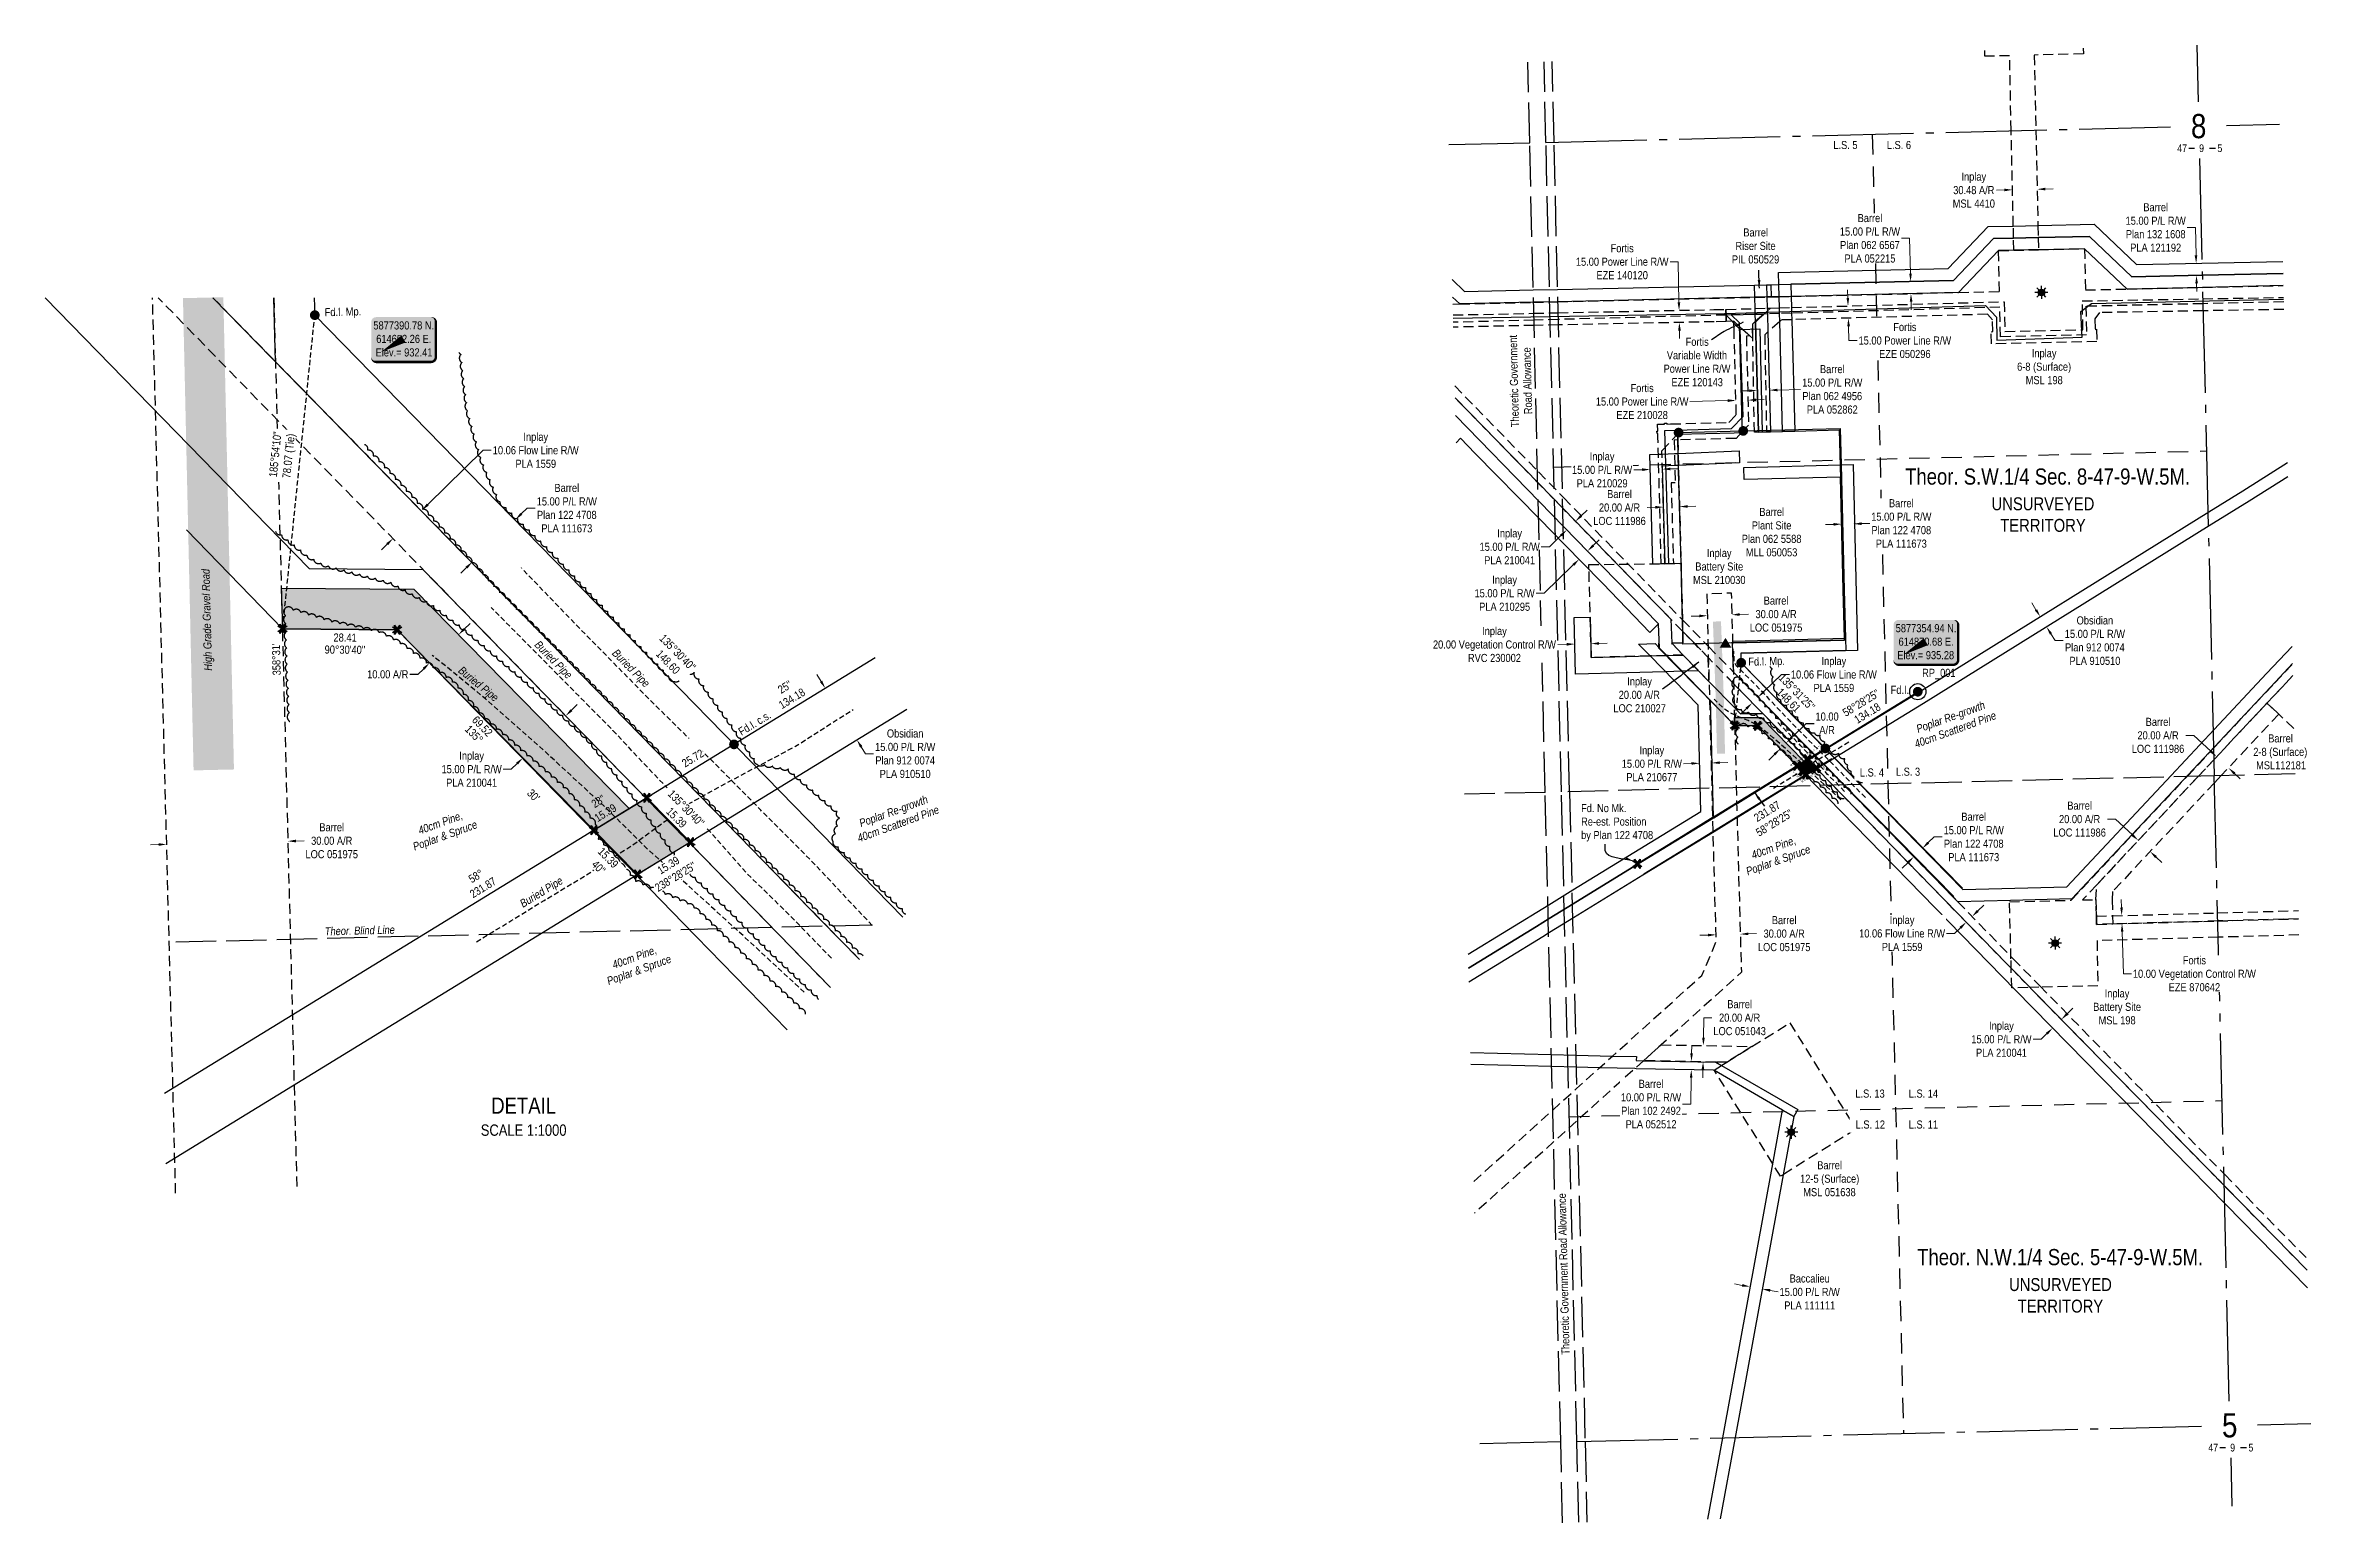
# Model space of a CAD drawing. Extents: x 611907 to 615855, y 5876327 to 5880015.
# Drawn here: x 612554 to 615357, y 5876327 to 5878155 of the extents above; entities that cross this region are included whole.
import ezdxf
from ezdxf.enums import TextEntityAlignment as Align

# ---------------------------------------------------------------- set-up
doc = ezdxf.new("R2010")
doc.units = 0
doc.header["$LTSCALE"] = 5
doc.header["$PDSIZE"] = 0.5
for name, pattern in [('0', [1, 1, 0]), ('foc-ACCESSROAD', [3.75, 2.5, -1.25]), ('foc-FLOWLINE', [3.75, 2.5, -1.25]), ('foc-LSD', [8, 5, -3]), ('foc-QUARTERLINE', [33, 25, -3, 2, -3]), ('foc-TIELINE', [1.875, 1.25, -0.625]), ('foc-UNSURVEYED', [12.5, 10, -2.5]), ('UG_PIPE', [1.875, 1.25, -0.625])]:
    doc.linetypes.add(name, pattern=pattern)
doc.layers.get('Defpoints').update_dxf_attribs({"color": 9})
for name, color, linetype in [('10', 1, 'Continuous'), ('35', 37, 'Continuous'), ('9', 3, 'Continuous'), ('AS-PIPE-UG', 44, 'UG_PIPE'), ('AS-PIPE-UG-T', 44, 'Continuous'), ('AS-POWER', 104, 'foc-POWER'), ('AS-ROADS', 254, 'Continuous'), ('C-AR', 13, 'foc-ACCESSROAD'), ('C-FLOWLINE', 13, 'foc-FLOWLINE'), ('C-RW', 13, 'Continuous'), ('C-SYMBOL', 7, 'Continuous'), ('C-WS', 13, 'foc-ACCESSROAD'), ('C-WS-S', 8, 'Continuous'), ('DETAIL-T', 7, 'Continuous'), ('F-AR', 190, 'foc-ACCESSROAD'), ('F-EZE', 190, 'foc-FLOWLINE'), ('F-RW', 190, 'Continuous'), ('F-WS', 190, 'foc-ACCESSROAD'), ('L-BD', 7, 'Continuous'), ('L-MON', 1, 'Continuous'), ('L-QSEC', 8, 'foc-QUARTERLINE'), ('L-ROAD-T', 7, 'Continuous'), ('L-SECLBL', 7, 'Continuous'), ('L-SECTION-LSD', 7, 'foc-LSD'), ('L-TIE', 7, 'foc-TIELINE'), ('L-TIE-T', 7, 'Continuous'), ('L-TITLEDB', 4, 'Continuous'), ('L-TITLEDB-T', 4, 'Continuous'), ('L-UNS-T', 3, 'Continuous'), ('L-USEC', 7, 'foc-UNSURVEYED'), ('P-PROPOSED', 10, 'Continuous'), ('P-PROPOSED-H', 21, 'Continuous'), ('P-TXT', 4, 'Continuous'), ('T-BUSH', 110, '0'), ('T-BUSH-T', 110, 'Continuous')]:
    doc.layers.add(name, color=color, linetype=linetype)
for name, color, linetype, lineweight in [('C-AR-T', 13, 'Continuous', 9), ('C-FLOWLINE-T', 13, 'Continuous', 9), ('C-RW-T', 13, 'Continuous', 9), ('C-WS-T', 13, 'Continuous', 9), ('F-AR-T', 190, 'Continuous', 9), ('F-EZE-T', 190, 'Continuous', 9), ('F-RW-T', 190, 'Continuous', 9), ('F-WS-T', 190, 'Continuous', 9), ('T-TEXT', 48, 'Continuous', 18)]:
    doc.layers.add(name, color=color, linetype=linetype, lineweight=lineweight)
doc.styles.add('100L', font='ARIALN.TTF', dxfattribs={"height": 11})
doc.styles.add('175L', font='ARIALN.TTF', dxfattribs={"height": 20})
doc.styles.add('80', font='ARIALN.TTF', dxfattribs={"height": 10})
doc.styles.add('80CG', font='ARIALN.TTF', dxfattribs={"height": 10})
doc.styles.add('80L', font='ARIALN.TTF', dxfattribs={"height": 10})
doc.styles.add('80LS', font='ARIALNI.TTF', dxfattribs={"height": 10})
doc.styles.add('foc-LtypeFont', font='ARIALN.TTF', dxfattribs={"height": 7.35})
doc.styles.add('SIMPLEX', font='ARIALN.TTF')
doc.linetypes.add('foc-POWER', pattern='A,6,-1,["P",foc-LtypeFont,S=0.2,R=0,X=-0.625,Y=-0.75],-1.24,4', length=12.24)
doc.dimstyles.new('Compass 5 000', dxfattribs={"dimscale": 5, "dimtxt": 9, "dimasz": 2, "dimexe": 0.2, "dimexo": 0.0625, "dimgap": 0.5, "dimtad": 0, "dimtih": 1, "dimtoh": 1, "dimzin": 0, "dimdsep": 46, "dimtxsty": '80CG', "dimcen": 0.1, "dimse1": 1, "dimse2": 1, "dimclrd": 256, "dimclrt": 256, "dimaunit": 1, "dimadec": 4, "dimazin": 0, "dimtfac": 0.06, "dimtofl": 0, "dimtmove": 0, "dimatfit": 1, "dimfxl": 0.2, "dimtolj": 1, "dimtzin": 0, "dimlwd": -1, "dimarcsym": 0})

msp = doc.modelspace()

# ---------------------------------------------------------------- texts
at = {"layer": '35', "color": 3, "style": '80'}
msp.add_attdef('RP_001', (614876.084, 5877373.29), 'RP', height=9.9962, dxfattribs=at)
at = {"layer": 'AS-PIPE-UG-T', "char_height": 9.99618, "attachment_point": 1, "style": '80L'}
for insert, rotation in [((613165.809, 5877419.176), 314.574669), ((613261.861, 5877408.791), 314.496417), ((613070.598, 5877387.302), 320.612502), ((613140.082, 5877095.953), 31.535942)]:
    msp.add_mtext_dynamic_manual_height_columns('{\\fArial Narrow|b0|i1|c0|p34;Buried Pipe}', width=60.65201, gutter_width=50, heights=[0], dxfattribs=dict(at, insert=insert, rotation=rotation))
at = {"layer": 'C-AR-T', "insert": (614488.318, 5877372.774), "char_height": 9.99618, "attachment_point": 1, "style": '80L'}
msp.add_mtext_dynamic_manual_height_columns('\\pi22.933;Inplay\\P\\pi12.391;20.00 A/R\\P\\pi5.8283;LOC 210027', width=75.23397, gutter_width=50, heights=[0], dxfattribs=at)
at = {"layer": 'C-SYMBOL', "color": 3, "style": '175L'}
for s, p in [('Theor. S.W.1/4 Sec. 8-47-9-W.5M.', (615031.265, 5877605.164)), ('Theor. N.W.1/4 Sec. 5-47-9-W.5M.', (615046.782, 5876639.398))]:
    msp.add_text(s, height=19.99236, dxfattribs=at).set_placement(p, align=Align.BOTTOM_CENTER)
at = {"layer": 'C-WS-T', "char_height": 9.99618, "attachment_point": 1, "style": '80L'}
for s, width, insert in [('\\pi25.695;Inplay\\P\\pi11.45;Battery Site\\P\\pi8.6171;MSL 210030', 80.75704, (614584.033, 5877531.531)), ('\\pi16.526;Inplay\\P\\pi2.282;Battery Site \\P\\pi8.978;MSL 198', 62.42051, (615085.37, 5876986.716))]:
    msp.add_mtext_dynamic_manual_height_columns(s, width=width, gutter_width=50, heights=[0], dxfattribs=dict(at, insert=insert))
at = {"layer": 'Defpoints', "color": 2, "style": '80L'}
for s, height, p in [("135°31'25''", 9.99618, (614721.241, 5877354.429)), ('148.61', 9.9962, (614711.077, 5877344.449))]:
    msp.add_text(s, height=height, rotation=314.4763, dxfattribs=at).set_placement(p, align=Align.MIDDLE)
at = {"layer": 'Defpoints', "color": 2, "char_height": 1.99924, "attachment_point": 2, "style": '80L'}
for s, insert, width, rotation in [("58°28'25'' 15.39", (614720.652, 5877269.488), 48.28407, 31.5263), ("58°28'25'' 25.71", (614741.357, 5877283.421), 48.28407, 31.5263), ("135°31'25'' 15.39", (614751.495, 5877266.013), 47.36754, 314.4763), ("315°31'25'' 15.39", (614722.232, 5877251.254), 47.90249, 314.4763), ("238°28'25'' 15.39", (614738.414, 5877251.46), 53.7127, 31.5263)]:
    msp.add_mtext(s, dxfattribs=dict(at, insert=insert, width=width, rotation=rotation))
at = {"layer": 'DETAIL-T', "color": 3, "insert": (613146.021, 5876829.093), "char_height": 20, "width": 116.9749, "attachment_point": 5, "style": '80CG'}
msp.add_mtext('DETAIL\\P{\\H0.7x;SCALE 1:1000}', dxfattribs=at)
at = {"layer": 'F-EZE-T', "insert": (614542, 5877792.904), "char_height": 9.99618, "attachment_point": 1, "style": '80L'}
msp.add_mtext_dynamic_manual_height_columns('\\pi41.464;Fortis\\P\\pi18.267;Variable Width \\P\\pi14.206;Power Line R/W\\P\\pi23.97;EZE 120143', width=110.15425, gutter_width=50, heights=[0], dxfattribs=at)
at = {"layer": 'F-RW-T', "insert": (614636.048, 5877928.166), "char_height": 9.99618, "attachment_point": 1, "style": '80L'}
msp.add_mtext_dynamic_manual_height_columns('\\pi18.829;Barrel\\P\\pi9.1328;Riser Site\\P\\pi4.6666;PIL 050529', width=66.52145, gutter_width=50, heights=[0], dxfattribs=at)
at = {"layer": 'F-WS-T', "char_height": 9.99618, "attachment_point": 1, "style": '80L'}
for s, width, insert in [('\\pi24.666;Inplay\\P\\pi6.4907;6-8 (Surface)\\P\\pi17.118;MSL 198', 78.69984, (614987.083, 5877778.764)), ('\\pi18.695;Barrel\\P\\pi0.22288;2-8 (Surface)\\P\\pi3.7345;MSL112181', 66.2528, (615285.501, 5877302.182)), ('\\pi22.322;Barrel\\P\\pi1.1192;12-5 (Surface)\\P\\pi4.9684;MSL 051638', 73.50722, (614724.009, 5876774.076))]:
    msp.add_mtext_dynamic_manual_height_columns(s, width=width, gutter_width=50, heights=[0], dxfattribs=dict(at, insert=insert))
at = {"layer": 'L-BD', "style": '80L'}
msp.add_text("358°31'", height=9.9962, rotation=91.4781, dxfattribs=at).set_placement((612840.013, 5877395.018), align=Align.MIDDLE)
at = {"layer": 'L-BD', "color": 5, "style": '80L'}
for s, rotation, p in [("90°30'40''", 359.4772, (612924.997, 5877406.93)), ('28.41', 359.4772, (612925.134, 5877421.924)), ('69.52', 314.4763, (613094.928, 5877312.285)), ('135°', 314.4763, (613084.763, 5877302.305)), ("30'", 314.4763, (613158.199, 5877226.694))]:
    msp.add_text(s, height=9.9962, rotation=rotation, dxfattribs=at).set_placement(p, align=Align.MIDDLE)
at = {"layer": 'L-BD', "color": 2, "style": '80L'}
for s, p in [("58°28'25''", (614800.443, 5877341.168)), ('134.18', (614808.283, 5877328.387))]:
    msp.add_text(s, height=9.9962, rotation=31.5263, dxfattribs=at).set_placement(p, align=Align.MIDDLE)
at = {"layer": 'L-BD', "color": 2, "insert": (613466.568, 5877365.05), "char_height": 9.9962, "width": 34.60928, "attachment_point": 2, "rotation": 31.5263, "style": '80L'}
msp.add_mtext("25'' \\P134.18", dxfattribs=at)
at = {"layer": 'L-BD', "color": 2, "insert": (613235.831, 5877223.615), "char_height": 9.9962, "width": 28.24063, "attachment_point": 2, "rotation": 31.5263, "style": '80L', "bg_fill": 1, "box_fill_scale": 1.15, "bg_fill_color": 21, "bg_fill_transparency": 0}
msp.add_mtext('28"\\P15.39', dxfattribs=at)
at = {"layer": 'L-BD', "insert": (614677.048, 5877208.355), "char_height": 9.99618, "attachment_point": 1, "rotation": 31.526343, "style": '80L'}
msp.add_mtext_dynamic_manual_height_columns('\\pi-12.081;231.87\\P\\pi-19.53;58°28\'25"', width=10, gutter_width=50, heights=[0], dxfattribs=at)
at = {"layer": 'L-MON', "attachment_point": 1, "style": '80L'}
for s, width, insert, char_height in [('Fd.I.', 3.49175, (614837.114, 5877362.295), 9.9962), ('Fd. No Mk.\\PRe-est. Position by Plan 122 4708', 92.30144, (614454.196, 5877215.939), 9.99618)]:
    msp.add_mtext_dynamic_manual_height_columns(s, width=width, gutter_width=50, heights=[0], dxfattribs=dict(at, insert=insert, char_height=char_height))
at = {"layer": 'L-MON', "insert": (613410.365, 5877308.745), "char_height": 9.9962, "attachment_point": 1, "rotation": 31.526343, "style": '80L'}
msp.add_mtext_dynamic_manual_height_columns('Fd.I. c.s.', width=46.50843, gutter_width=50, heights=[0], dxfattribs=at)
at = {"layer": 'L-ROAD-T', "char_height": 9.99618, "attachment_point": 2, "rotation": 91.366247, "style": '80L'}
for insert, width in [((614366.089, 5877739.155), 132.11466), ((614427.628, 5876634.374), 212.4897)]:
    msp.add_mtext('Theoretic Government Road Allowance', dxfattribs=dict(at, insert=insert, width=width))
at = {"layer": 'L-ROAD-T', "insert": (612899.956, 5877063.403), "char_height": 9.99618, "attachment_point": 1, "rotation": 1.419045, "style": '80L'}
msp.add_mtext_dynamic_manual_height_columns('{\\fArial Narrow|b0|i1|c0|p34;Theor. Blind Line}', width=89.95819, gutter_width=50, heights=[0], dxfattribs=at)
at = {"layer": 'L-TITLEDB-T', "insert": (614617.559, 5877582.404), "char_height": 9.99618, "attachment_point": 1, "style": '80L'}
msp.add_mtext_dynamic_manual_height_columns('\\pi57.16;Barrel\\P\\pi47.77;Plant Site\\P\\pi35.357;Plan 062 5588\\P\\pi40.454;MLL 050053', width=143.18278, gutter_width=50, heights=[0], dxfattribs=at)
at = {"layer": 'L-UNS-T', "color": 3, "char_height": 15.99388, "attachment_point": 5, "style": '80L'}
for insert in [(615025.553, 5877573.987), (615047.18, 5876607.982)]:
    msp.add_mtext_dynamic_manual_height_columns('UNSURVEYED TERRITORY', width=126.41375, gutter_width=47.5, heights=[0], dxfattribs=dict(at, insert=insert))
at = {"layer": 'T-BUSH-T', "char_height": 9.99618, "attachment_point": 2, "rotation": 20, "style": '80LS'}
for s, insert, width in [('Poplar Re-growth\\P40cm Scattered Pine', (614909.623, 5877328.469), 108.55338), ('Poplar Re-growth\\P40cm Scattered Pine', (613601.894, 5877211.839), 108.55338), ('40cm Pine,\\PPoplar & Spruce', (613041.315, 5877197.433), 85.90338), ('40cm Pine,\\PPoplar & Spruce', (614690.538, 5877166.842), 85.90338), ('40cm Pine,\\PPoplar & Spruce', (613281.331, 5877031.157), 85.90338)]:
    msp.add_mtext(s, dxfattribs=dict(at, insert=insert, width=width))
at = {"layer": 'T-TEXT', "insert": (612750.636, 5877380.433), "char_height": 9.99618, "attachment_point": 1, "rotation": 91.478071, "style": '80L'}
msp.add_mtext_dynamic_manual_height_columns('\\pi0.31286;{\\fArial Narrow|b0|i1|c0|p34;High Grade Gravel Road}', width=126.73711, gutter_width=50, heights=[0], dxfattribs=at)

# ---------------------------------------------------------------- blocks, each defined once
blk = doc.blocks.new('TRIA')
blk.add_hatch(color=255).paths.add_polyline_path([(-0.04, 1.52), (-1.47, -0.87), (1.39, -0.87)])
blk = doc.blocks.new('TRIAA')
blk.add_blockref('TRIA', (0, 0))
blk = doc.blocks.new('TRIB')
at = {"color": 1}
blk.add_lwpolyline([(-1.12, -0.67), (-0.04, 1.13), (1.04, -0.67)], close=True, dxfattribs=at)
blk = doc.blocks.new('TRIBB')
blk.add_blockref('TRIB', (0, 0))
blk = doc.blocks.new('TRICC')
for name in ['TRIAA', 'TRIBB']:
    blk.add_blockref(name, (0, 0))
blk = doc.blocks.new('plspike')
blk.add_blockref('TRICC', (0, 0))
blk = doc.blocks.new('fdia')
at = {"color": 255, "const_width": 1}
blk.add_lwpolyline([(-0.5, 0, 1), (0.5, 0, 1)], format="xyb", close=True, dxfattribs=at)
blk = doc.blocks.new('Fdiaa')
blk.add_blockref('fdia', (0, 0))
blk = doc.blocks.new('fdib')
at = {"color": 1, "const_width": 1.6}
blk.add_lwpolyline([(-0.4, 0, 1), (0.4, 0, 1)], format="xyb", close=True, dxfattribs=at)
at = {"color": 1}
blk.add_circle((0, 0), 0.8, dxfattribs=at)
blk = doc.blocks.new('Fdibb')
blk.add_blockref('fdib', (0, 0))
blk = doc.blocks.new('fdicc')
for name in ['Fdibb', 'Fdiaa']:
    blk.add_blockref(name, (0, 0))
blk = doc.blocks.new('FDI')
blk.add_blockref('fdicc', (0, 0))
blk = doc.blocks.new('L-SECLBL')
at = {"layer": '9', "color": 7}
for p, q in [((-5.1, -27.8), (-12.3, -27.8)), ((20.7, -27.8), (13.5, -27.8))]:
    blk.add_line(p, q, dxfattribs=at)
at = {"layer": '10', "color": 2, "style": 'SIMPLEX'}
blk.add_attdef('SEC', text='', height=30, dxfattribs=at).set_placement((0, 0), align=Align.MIDDLE)
at = {"layer": '10', "color": 5, "style": '80L'}
blk.add_attdef('TWP', text='', height=9.5, dxfattribs=at).set_placement((-14.4, -27.4), align=Align.MIDDLE_RIGHT)
blk.add_attdef('RGE', text='', height=9.5, dxfattribs=at).set_placement((3.6, -27.4), align=Align.MIDDLE_CENTER)
blk.add_attdef('MER', text='', height=9.5, dxfattribs=at).set_placement((23.2, -27.4), align=Align.MIDDLE_LEFT)
blk = doc.blocks.new('*D420')
at = {"layer": 'Defpoints', "color": 0, "transparency": 16777216}
blk.add_point((614810.5, 5877832.9), dxfattribs=at)
at = {"layer": 'F-EZE-T', "transparency": 16777216}
for p, q in [((614784.1, 5877842.2), (614783.9, 5877852.2)), ((614785.1, 5877807.2), (614785.6, 5877789.4)), ((614785.6, 5877789.4), (614795.6, 5877789.4))]:
    blk.add_line(p, q, dxfattribs=at)
for points in [[(614785.8, 5877842.2), (614782.5, 5877842.1), (614784.4, 5877832.2)], [(614786.8, 5877807.2), (614783.5, 5877807.1), (614784.8, 5877817.2)]]:
    blk.add_solid(points, dxfattribs=at)
at = {"layer": 'F-EZE-T', "transparency": 16777216, "insert": (614854.7, 5877789.4), "char_height": 10, "attachment_point": 5, "style": '80CG', "bg_fill": 3, "box_fill_scale": 1.1, "bg_fill_color": 256, "bg_fill_true_color": 13158600, "bg_fill_transparency": 0}
blk.add_mtext('\\A1;Fortis\\P15.00 Power Line R/W\\PEZE 050296', dxfattribs=at)
at = {"layer": 'Defpoints', "color": 0, "transparency": 16777216}
for p in [(614784.8, 5877817.2), (614810.9, 5877817.9)]:
    blk.add_point(p, dxfattribs=at)
blk = doc.blocks.new('*D421')
at = {"layer": 'Defpoints', "color": 0, "transparency": 16777216}
for p in [(614487.1, 5877825), (614487.4, 5877810), (614575.7, 5877811.8)]:
    blk.add_point(p, dxfattribs=at)
at = {"layer": 'F-EZE-T', "transparency": 16777216}
for p, q in [((614574.2, 5877886.9), (614564.2, 5877886.9)), ((614575.2, 5877836.8), (614574.2, 5877886.9)), ((614575.9, 5877801.8), (614576.1, 5877791.8))]:
    blk.add_line(p, q, dxfattribs=at)
for points in [[(614576.9, 5877836.9), (614573.5, 5877836.8), (614575.4, 5877826.8)], [(614577.6, 5877801.8), (614574.2, 5877801.8), (614575.7, 5877811.8)]]:
    blk.add_solid(points, dxfattribs=at)
at = {"layer": 'F-EZE-T', "transparency": 16777216, "insert": (614505, 5877886.9), "char_height": 10, "attachment_point": 5, "style": '80CG'}
blk.add_mtext('\\A1;Fortis\\P15.00 Power Line R/W\\PEZE 140120', dxfattribs=at)
blk = doc.blocks.new('*D422')
at = {"layer": 'Defpoints', "color": 0, "transparency": 16777216}
for p in [(614645.3, 5877729.9), (614645.7, 5877715.3), (614660.3, 5877730.3)]:
    blk.add_point(p, dxfattribs=at)
at = {"layer": 'F-EZE-T', "transparency": 16777216}
for p, q in [((614635.7, 5877715.1), (614588.9, 5877713.9)), ((614670.7, 5877716), (614680.7, 5877716.3))]:
    blk.add_line(p, q, dxfattribs=at)
for points in [[(614635.6, 5877716.8), (614635.7, 5877713.4), (614645.7, 5877715.3)], [(614670.6, 5877717.7), (614670.7, 5877714.3), (614660.7, 5877715.7)]]:
    blk.add_solid(points, dxfattribs=at)
at = {"layer": 'F-EZE-T', "transparency": 16777216, "insert": (614529.7, 5877713.9), "char_height": 10, "attachment_point": 5, "style": '80CG'}
blk.add_mtext('\\A1;Fortis\\P15.00 Power Line R/W^JEZE 210028', dxfattribs=at)
blk = doc.blocks.new('*D423')
at = {"layer": 'Defpoints', "color": 0, "transparency": 16777216}
for p in [(614556.2, 5877573.4), (614576, 5877583.9), (614576.2, 5877573.9)]:
    blk.add_point(p, dxfattribs=at)
at = {"layer": 'F-AR-T', "transparency": 16777216}
for p, q in [((614546, 5877583.1), (614536, 5877582.8)), ((614586, 5877584.2), (614596, 5877584.4))]:
    blk.add_line(p, q, dxfattribs=at)
for points in [[(614545.9, 5877584.8), (614546, 5877581.4), (614556, 5877583.4)], [(614585.9, 5877585.8), (614586, 5877582.5), (614576, 5877583.9)]]:
    blk.add_solid(points, dxfattribs=at)
at = {"layer": 'F-AR-T', "transparency": 16777216, "insert": (614501.7, 5877582.8), "char_height": 10, "attachment_point": 5, "style": '80CG'}
blk.add_mtext('\\A1;Barrel\\P20.00 A/R\\PLOC 111986', dxfattribs=at)
blk = doc.blocks.new('*D424')
at = {"layer": 'C-AR-T', "transparency": 16777216}
for p, q in [((614977.9, 5877975.7), (614967.9, 5877975.5)), ((615028.3, 5877976.8), (615038.3, 5877977))]:
    blk.add_line(p, q, dxfattribs=at)
for points in [[(614977.8, 5877977.4), (614977.9, 5877974.1), (614987.9, 5877975.9)], [(615028.3, 5877978.5), (615028.4, 5877975.2), (615018.4, 5877976.6)]]:
    blk.add_solid(points, dxfattribs=at)
at = {"layer": 'Defpoints', "color": 0, "transparency": 16777216}
for p in [(614987.6, 5877989.2), (614987.9, 5877975.9), (615018.1, 5877989.9)]:
    blk.add_point(p, dxfattribs=at)
at = {"layer": 'C-AR-T', "transparency": 16777216, "insert": (614940, 5877975.5), "char_height": 10, "attachment_point": 5, "style": '80CG'}
blk.add_mtext('\\A1;Inplay\\P30.48 A/R\\PMSL 4410', dxfattribs=at)
blk = doc.blocks.new('*D425')
at = {"layer": 'C-FLOWLINE-T', "transparency": 16777216}
for p, q in [((614680.1, 5877355), (614701.9, 5877376.2)), ((614701.9, 5877376.2), (614711.9, 5877376.2)), ((614658.7, 5877334.2), (614651.5, 5877327.2))]:
    blk.add_line(p, q, dxfattribs=at)
for points in [[(614679, 5877356.2), (614681.3, 5877353.8), (614673, 5877348)], [(614657.5, 5877335.3), (614659.9, 5877333), (614665.9, 5877341.1)]]:
    blk.add_solid(points, dxfattribs=at)
at = {"layer": 'Defpoints', "color": 0, "transparency": 16777216}
for p in [(614441.8, 5877571.3), (614448.9, 5877578.2), (614673, 5877348)]:
    blk.add_point(p, dxfattribs=at)
at = {"layer": 'C-FLOWLINE-T', "transparency": 16777216, "insert": (614766.9, 5877376.2), "char_height": 10, "attachment_point": 5, "style": '80CG'}
blk.add_mtext('\\A1;Inplay\\P10.06 Flow Line R/W\\PPLA 1559', dxfattribs=at)
blk = doc.blocks.new('*D426')
at = {"layer": 'Defpoints', "color": 0, "transparency": 16777216}
for p in [(614861.9, 5877862.3), (614883.2, 5877862.8), (614883.5, 5877848)]:
    blk.add_point(p, dxfattribs=at)
at = {"layer": 'F-RW-T', "transparency": 16777216}
for p, q in [((614860.6, 5877915.9), (614850.6, 5877915.9)), ((614861.6, 5877872.3), (614860.6, 5877915.9)), ((614862.5, 5877837.5), (614862.7, 5877827.5))]:
    blk.add_line(p, q, dxfattribs=at)
for points in [[(614863.3, 5877872.4), (614860, 5877872.3), (614861.9, 5877862.3)], [(614864.1, 5877837.6), (614860.8, 5877837.5), (614862.2, 5877847.5)]]:
    blk.add_solid(points, dxfattribs=at)
at = {"layer": 'F-RW-T', "transparency": 16777216, "insert": (614811.5, 5877915.9), "char_height": 10, "attachment_point": 5, "style": '80CG', "bg_fill": 3, "box_fill_scale": 1.1, "bg_fill_color": 256, "bg_fill_true_color": 13158600, "bg_fill_transparency": 0}
blk.add_mtext('\\A1;Barrel\\P15.00 P/L R/W\\PPlan 062 6567\\PPLA 052215', dxfattribs=at)
blk = doc.blocks.new('*D427')
at = {"layer": 'Defpoints', "color": 0, "transparency": 16777216}
for p in [(614672.1, 5877728.9), (614687.1, 5877729.3), (614687.2, 5877728)]:
    blk.add_point(p, dxfattribs=at)
at = {"layer": 'F-RW-T', "transparency": 16777216}
for p, q in [((614662.2, 5877727.3), (614652.2, 5877727.1)), ((614697.2, 5877728.2), (614725.8, 5877729))]:
    blk.add_line(p, q, dxfattribs=at)
for points in [[(614662.1, 5877729), (614662.2, 5877725.7), (614672.2, 5877727.6)], [(614697.1, 5877729.9), (614697.2, 5877726.6), (614687.2, 5877728)]]:
    blk.add_solid(points, dxfattribs=at)
at = {"layer": 'F-RW-T', "transparency": 16777216, "insert": (614764.9, 5877729), "char_height": 10, "attachment_point": 5, "style": '80CG'}
blk.add_mtext('\\A1;Barrel\\P15.00 P/L R/W\\PPlan 062 4956\\PPLA 052862', dxfattribs=at)
blk = doc.blocks.new('*D428')
at = {"layer": 'Defpoints', "color": 0, "transparency": 16777216}
for p in [(614776.4, 5877563.9), (614791.2, 5877564.3), (614791.2, 5877562.6)]:
    blk.add_point(p, dxfattribs=at)
at = {"layer": 'F-RW-T', "transparency": 16777216}
for p, q in [((614766.4, 5877562), (614756.4, 5877561.8)), ((614801.2, 5877562.9), (614811.2, 5877563.1))]:
    blk.add_line(p, q, dxfattribs=at)
for points in [[(614766.4, 5877563.7), (614766.5, 5877560.3), (614776.4, 5877562.3)], [(614801.2, 5877564.5), (614801.3, 5877561.2), (614791.2, 5877562.6)]]:
    blk.add_solid(points, dxfattribs=at)
at = {"layer": 'F-RW-T', "transparency": 16777216, "insert": (614850.3, 5877563.1), "char_height": 10, "attachment_point": 5, "style": '80CG', "bg_fill": 3, "box_fill_scale": 1.1, "bg_fill_color": 256, "bg_fill_true_color": 13158600, "bg_fill_transparency": 0}
blk.add_mtext('\\A1;Barrel\\P15.00 P/L R/W^JPlan 122 4708\\PPLA 111673', dxfattribs=at)
blk = doc.blocks.new('*D429')
at = {"layer": 'Defpoints', "color": 0, "transparency": 16777216}
for p in [(615172, 5877883.9), (615215.1, 5877884.9), (615172.4, 5877869.1)]:
    blk.add_point(p, dxfattribs=at)
at = {"layer": 'F-RW-T', "transparency": 16777216}
for p, q in [((615214.1, 5877929.3), (615204.1, 5877929.3)), ((615214.9, 5877894.9), (615214.1, 5877929.3)), ((615215.7, 5877860), (615215.9, 5877850))]:
    blk.add_line(p, q, dxfattribs=at)
for points in [[(615216.5, 5877894.9), (615213.2, 5877894.8), (615215.1, 5877884.9)], [(615217.3, 5877860.1), (615214, 5877860), (615215.4, 5877870)]]:
    blk.add_solid(points, dxfattribs=at)
at = {"layer": 'F-RW-T', "transparency": 16777216, "insert": (615165, 5877929.3), "char_height": 10, "attachment_point": 5, "style": '80CG'}
blk.add_mtext('\\A1;Barrel\\P15.00 P/L R/W\\PPlan 132 1608\\PPLA 121192', dxfattribs=at)
blk = doc.blocks.new('*D430')
at = {"layer": 'C-RW-T', "transparency": 16777216}
for p, q in [((614529.8, 5877629.6), (614519.3, 5877629.4)), ((614564.7, 5877630.6), (614574.7, 5877630.8))]:
    blk.add_line(p, q, dxfattribs=at)
for points in [[(614529.7, 5877631.3), (614529.8, 5877628), (614539.7, 5877629.9)], [(614564.7, 5877632.2), (614564.8, 5877628.9), (614554.7, 5877630.3)]]:
    blk.add_solid(points, dxfattribs=at)
at = {"layer": 'Defpoints', "color": 0, "transparency": 16777216}
for p in [(614554.7, 5877630.3), (614541.6, 5877558.1), (614556.6, 5877558.4)]:
    blk.add_point(p, dxfattribs=at)
at = {"layer": 'C-RW-T', "transparency": 16777216, "insert": (614480.2, 5877629.4), "char_height": 10, "attachment_point": 5, "style": '80CG', "bg_fill": 3, "box_fill_scale": 1.1, "bg_fill_color": 256, "bg_fill_true_color": 13158600, "bg_fill_transparency": 0}
blk.add_mtext('\\A1;Inplay\\P15.00 P/L R/W^JPLA 210029', dxfattribs=at)
blk = doc.blocks.new('*D431')
at = {"layer": 'C-RW-T', "transparency": 16777216}
for p, q in [((614454.4, 5877572.7), (614461.6, 5877579.7)), ((614429.3, 5877548.2), (614414.9, 5877534.2)), ((614414.9, 5877534.2), (614404.9, 5877534.2))]:
    blk.add_line(p, q, dxfattribs=at)
for points in [[(614453.2, 5877573.9), (614455.6, 5877571.5), (614447.2, 5877565.7)], [(614428.2, 5877549.4), (614430.5, 5877547), (614436.5, 5877555.2)]]:
    blk.add_solid(points, dxfattribs=at)
at = {"layer": 'Defpoints', "color": 0, "transparency": 16777216}
for p in [(614436.5, 5877555.2), (614517, 5877494.1), (614506.2, 5877483.6)]:
    blk.add_point(p, dxfattribs=at)
at = {"layer": 'C-RW-T', "transparency": 16777216, "insert": (614365.8, 5877534.2), "char_height": 10, "attachment_point": 5, "style": '80CG'}
blk.add_mtext('\\A1;Inplay\\P15.00 P/L R/W\\PPLA 210041', dxfattribs=at)
blk = doc.blocks.new('*D432')
at = {"layer": 'C-RW-T', "transparency": 16777216}
for p, q in [((614469.2, 5877535.9), (614476.4, 5877542.9)), ((614444.5, 5877511.8), (614408.7, 5877476.7)), ((614408.7, 5877476.7), (614398.7, 5877476.7))]:
    blk.add_line(p, q, dxfattribs=at)
for points in [[(614443.4, 5877513), (614445.7, 5877510.6), (614451.7, 5877518.8)], [(614468.1, 5877537.1), (614470.4, 5877534.7), (614462.1, 5877528.9)]]:
    blk.add_solid(points, dxfattribs=at)
at = {"layer": 'Defpoints', "color": 0, "transparency": 16777216}
for p in [(614451.7, 5877518.8), (614455.2, 5877515.1), (614465.6, 5877525.3)]:
    blk.add_point(p, dxfattribs=at)
at = {"layer": 'C-RW-T', "transparency": 16777216, "insert": (614359.6, 5877476.7), "char_height": 10, "attachment_point": 5, "style": '80CG'}
blk.add_mtext('\\A1;Inplay\\P15.00 P/L R/W\\PPLA 210295', dxfattribs=at)
blk = doc.blocks.new('*D433')
at = {"layer": 'C-RW-T', "transparency": 16777216}
for p, q in [((614590.8, 5877266.1), (614580.8, 5877265.8)), ((614625.8, 5877267.1), (614635.8, 5877267.4))]:
    blk.add_line(p, q, dxfattribs=at)
for points in [[(614590.7, 5877267.8), (614590.8, 5877264.5), (614600.8, 5877266.4)], [(614625.7, 5877268.8), (614625.8, 5877265.5), (614615.8, 5877266.8)]]:
    blk.add_solid(points, dxfattribs=at)
at = {"layer": 'Defpoints', "color": 0, "transparency": 16777216}
for p in [(614600.6, 5877273.7), (614600.8, 5877266.4), (614615.6, 5877274.2)]:
    blk.add_point(p, dxfattribs=at)
at = {"layer": 'C-RW-T', "transparency": 16777216, "insert": (614541.7, 5877265.8), "char_height": 10, "attachment_point": 5, "style": '80CG'}
blk.add_mtext('\\A1;Inplay\\P15.00 P/L R/W^JPLA 210677', dxfattribs=at)
blk = doc.blocks.new('*D434')
at = {"layer": 'Defpoints', "color": 0, "transparency": 16777216}
for p in [(615023.8, 5877448.8), (615030.1, 5877435), (615031.7, 5877436)]:
    blk.add_point(p, dxfattribs=at)
at = {"layer": 'F-RW-T', "transparency": 16777216}
for p, q in [((615016.9, 5877456.3), (615011.6, 5877464.8)), ((615035.4, 5877426.6), (615040.7, 5877418.1)), ((615040.7, 5877418.1), (615050.7, 5877418.1))]:
    blk.add_line(p, q, dxfattribs=at)
for points in [[(615018.3, 5877457.1), (615015.5, 5877455.4), (615022.2, 5877447.8)], [(615036.8, 5877427.4), (615034, 5877425.7), (615030.1, 5877435)]]:
    blk.add_solid(points, dxfattribs=at)
at = {"layer": 'F-RW-T', "transparency": 16777216, "insert": (615089.8, 5877418.1), "char_height": 10, "attachment_point": 5, "style": '80CG'}
blk.add_mtext('\\A1;Obsidian\\P15.00 P/L R/W^JPlan 912 0074\\PPLA 910510', dxfattribs=at)
blk = doc.blocks.new('*D435')
at = {"layer": 'C-RW-T', "transparency": 16777216}
for p, q in [((614436.4, 5877413.6), (614425.4, 5877413.3)), ((614476.4, 5877414.6), (614486.4, 5877414.9))]:
    blk.add_line(p, q, dxfattribs=at)
for points in [[(614436.3, 5877415.3), (614436.4, 5877411.9), (614446.4, 5877413.9)], [(614476.3, 5877416.3), (614476.4, 5877413), (614466.4, 5877414.4)]]:
    blk.add_solid(points, dxfattribs=at)
at = {"layer": 'Defpoints', "color": 0, "transparency": 16777216}
for p in [(614446.1, 5877423.9), (614446.4, 5877413.9), (614466.1, 5877424.4)]:
    blk.add_point(p, dxfattribs=at)
at = {"layer": 'C-RW-T', "transparency": 16777216, "insert": (614347, 5877413.3), "char_height": 10, "attachment_point": 5, "style": '80CG', "bg_fill": 3, "box_fill_scale": 1.1, "bg_fill_color": 256, "bg_fill_true_color": 13158600, "bg_fill_transparency": 0}
blk.add_mtext('\\A1;Inplay\\P20.00 Vegetation Control R/W\\PRVC 230002', dxfattribs=at)
blk = doc.blocks.new('*D437')
at = {"layer": 'Defpoints', "color": 0, "transparency": 16777216}
for p in [(615240.5, 5877274.4), (615248.6, 5877283.1), (615263.2, 5877269.4)]:
    blk.add_point(p, dxfattribs=at)
at = {"layer": 'F-AR-T', "transparency": 16777216}
for p, q in [((615212.2, 5877300.9), (615202.2, 5877300.9)), ((615233.2, 5877281.3), (615212.2, 5877300.9)), ((615262.4, 5877253.9), (615269.7, 5877247.1))]:
    blk.add_line(p, q, dxfattribs=at)
for points in [[(615234.3, 5877282.5), (615232, 5877280.1), (615240.5, 5877274.4)], [(615263.5, 5877255.1), (615261.2, 5877252.7), (615255.1, 5877260.7)]]:
    blk.add_solid(points, dxfattribs=at)
at = {"layer": 'F-AR-T', "transparency": 16777216, "insert": (615167.9, 5877300.9), "char_height": 10, "attachment_point": 5, "style": '80CG'}
blk.add_mtext('\\A1;Barrel\\P20.00 A/R\\PLOC 111986', dxfattribs=at)
blk = doc.blocks.new('GAS')
h = blk.add_hatch(color=255)
h.dxf.hatch_style = 1
edge = h.paths.add_edge_path()
edge.add_arc((0, 0), 0.9, 0, 360)
for p, q in [((-0.81, 0), (-1.62, 0)), ((-0.57, 0.57), (-1.14, 1.14)), ((0, 0.81), (0, 1.62)), ((0.57, 0.57), (1.14, 1.14)), ((1.62, 0), (0.81, 0)), ((-0.57, -0.57), (-1.14, -1.14)), ((0, -0.81), (0, -1.62)), ((1.14, -1.14), (0.57, -0.57))]:
    blk.add_line(p, q)
blk.add_circle((0, 0), 0.8)
blk = doc.blocks.new('*D438')
at = {"layer": 'Defpoints', "color": 0, "transparency": 16777216}
for p in [(614609.9, 5877465), (614639.9, 5877466.1), (614640.5, 5877450.1)]:
    blk.add_point(p, dxfattribs=at)
at = {"layer": 'F-AR-T', "transparency": 16777216}
for p, q in [((614600.5, 5877448.6), (614590.5, 5877448.3)), ((614650.5, 5877450.5), (614661.1, 5877450.9))]:
    blk.add_line(p, q, dxfattribs=at)
for points in [[(614600.5, 5877450.3), (614600.6, 5877447), (614610.5, 5877449)], [(614650.4, 5877452.1), (614650.5, 5877448.8), (614640.5, 5877450.1)]]:
    blk.add_solid(points, dxfattribs=at)
at = {"layer": 'F-AR-T', "transparency": 16777216, "insert": (614695.4, 5877450.9), "char_height": 10, "attachment_point": 5, "style": '80CG'}
blk.add_mtext('\\A1;Barrel\\P30.00 A/R\\PLOC 051975', dxfattribs=at)
blk = doc.blocks.new('TEMP')
h = blk.add_hatch(color=255)
h.dxf.hatch_style = 1
h.paths.add_polyline_path([(0, 0.25), (-0.67, 1.15), (-0.67, 0.67), (-1.15, 0.67), (-0.25, 0), (-1.15, -0.67), (-0.67, -0.67), (-0.67, -1.15), (0, -0.25), (0.67, -1.15), (0.67, -0.67), (1.15, -0.67), (0.25, 0), (1.15, 0.67), (0.67, 0.67), (0.67, 1.15)])
h.paths.add_polyline_path([(0.57, 0.85), (0.57, 0.57), (0.85, 0.57), (0.08, 0), (0.85, -0.57), (0.57, -0.57), (0.57, -0.85), (0, -0.08), (-0.57, -0.85), (-0.57, -0.57), (-0.85, -0.57), (-0.08, 0), (-0.85, 0.57), (-0.57, 0.57), (-0.57, 0.85), (0, 0.08)], flags=16)
h = blk.add_hatch(color=1)
h.dxf.hatch_style = 1
h.paths.add_polyline_path([(0, 0.08), (-0.57, 0.85), (-0.57, 0.57), (-0.85, 0.57), (-0.08, 0), (-0.85, -0.57), (-0.57, -0.57), (-0.57, -0.85), (0, -0.08), (0.57, -0.85), (0.57, -0.57), (0.85, -0.57), (0.08, 0), (0.85, 0.57), (0.57, 0.57), (0.57, 0.85)])
at = {"color": 1}
for p, q in [((-0.08, 0), (0.08, 0)), ((0, 0.08), (0, -0.08))]:
    blk.add_line(p, q, dxfattribs=at)
at = {"color": 255, "flags": 128}
blk.add_lwpolyline([(-0.25, 0), (-1.15, 0.67), (-0.67, 0.67), (-0.67, 1.15), (0, 0.25), (0.67, 1.15), (0.67, 0.67), (1.15, 0.67), (0.25, 0), (1.15, -0.67), (0.67, -0.67), (0.67, -1.15), (0, -0.25), (-0.67, -1.15), (-0.67, -0.67), (-1.15, -0.67)], close=True, dxfattribs=at)
at = {"color": 1, "flags": 128}
blk.add_lwpolyline([(-0.08, 0), (-0.85, 0.57), (-0.57, 0.57), (-0.57, 0.85), (0, 0.08), (0.57, 0.85), (0.57, 0.57), (0.85, 0.57), (0.08, 0), (0.85, -0.57), (0.57, -0.57), (0.57, -0.85), (0, -0.08), (-0.57, -0.85), (-0.57, -0.57), (-0.85, -0.57)], close=True, dxfattribs=at)
blk = doc.blocks.new('*D439')
at = {"layer": 'C-FLOWLINE-T', "transparency": 16777216}
for p, q in [((613027.3, 5877586.4), (613096, 5877653.6)), ((613096, 5877653.6), (613106, 5877653.6)), ((612977.2, 5877537.5), (612970.1, 5877530.5))]:
    blk.add_line(p, q, dxfattribs=at)
for points in [[(613026.1, 5877587.6), (613028.5, 5877585.2), (613020.1, 5877579.4)], [(612976.1, 5877538.7), (612978.4, 5877536.3), (612984.4, 5877544.5)]]:
    blk.add_solid(points, dxfattribs=at)
at = {"layer": 'Defpoints', "color": 0, "transparency": 16777216}
for p in [(613020.1, 5877579.4), (613195.8, 5877399.7), (613160, 5877364.8)]:
    blk.add_point(p, dxfattribs=at)
at = {"layer": 'C-FLOWLINE-T', "transparency": 16777216, "insert": (613161, 5877653.6), "char_height": 10, "attachment_point": 5, "style": '80CG'}
blk.add_mtext('\\A1;Inplay\\P10.06 Flow Line R/W\\PPLA 1559', dxfattribs=at)
blk = doc.blocks.new('*D440')
at = {"layer": 'C-RW-T', "transparency": 16777216}
for p, q in [((613205.2, 5877332.1), (613212.3, 5877339.1)), ((613137.9, 5877266), (613130.7, 5877259)), ((613130.7, 5877259), (613120.7, 5877259))]:
    blk.add_line(p, q, dxfattribs=at)
for points in [[(613204, 5877333.3), (613206.4, 5877330.9), (613198.1, 5877325.1)], [(613136.7, 5877267.2), (613139, 5877264.8), (613145, 5877273)]]:
    blk.add_solid(points, dxfattribs=at)
at = {"layer": 'Defpoints', "color": 0, "transparency": 16777216}
for p in [(613188.3, 5877335.1), (613135.2, 5877283), (613145, 5877273)]:
    blk.add_point(p, dxfattribs=at)
at = {"layer": 'C-RW-T', "transparency": 16777216, "insert": (613081.7, 5877259), "char_height": 10, "attachment_point": 5, "style": '80CG'}
blk.add_mtext('\\A1;Inplay\\P15.00 P/L R/W\\PPLA 210041', dxfattribs=at)
blk = doc.blocks.new('*D441')
at = {"layer": 'Defpoints', "color": 0, "transparency": 16777216}
for p in [(613136, 5877568), (613217, 5877485.5), (613163.5, 5877433)]:
    blk.add_point(p, dxfattribs=at)
at = {"layer": 'F-RW-T', "transparency": 16777216}
for p, q in [((613143.1, 5877575), (613150.3, 5877582)), ((613150.3, 5877582), (613160.3, 5877582)), ((613075.4, 5877508.5), (613068.2, 5877501.5))]:
    blk.add_line(p, q, dxfattribs=at)
for points in [[(613142, 5877576.2), (613144.3, 5877573.8), (613136, 5877568)], [(613074.2, 5877509.7), (613076.5, 5877507.3), (613082.5, 5877515.5)]]:
    blk.add_solid(points, dxfattribs=at)
at = {"layer": 'F-RW-T', "transparency": 16777216, "insert": (613199.4, 5877582), "char_height": 10, "attachment_point": 5, "style": '80CG'}
blk.add_mtext('\\A1;Barrel\\P15.00 P/L R/W^JPlan 122 4708\\PPLA 111673', dxfattribs=at)
blk = doc.blocks.new('*D442')
at = {"layer": 'Defpoints', "color": 0, "transparency": 16777216}
for p in [(613547, 5877376.2), (613558.4, 5877295.2), (613586.2, 5877312.3)]:
    blk.add_point(p, dxfattribs=at)
at = {"layer": 'F-RW-T', "transparency": 16777216}
for p, q in [((613514, 5877367.6), (613508.8, 5877376.2)), ((613563.7, 5877286.7), (613568.9, 5877278.2)), ((613568.9, 5877278.2), (613578.9, 5877278.2))]:
    blk.add_line(p, q, dxfattribs=at)
for points in [[(613515.4, 5877368.5), (613512.6, 5877366.8), (613519.2, 5877359.1)], [(613565.1, 5877287.6), (613562.2, 5877285.8), (613558.4, 5877295.2)]]:
    blk.add_solid(points, dxfattribs=at)
at = {"layer": 'F-RW-T', "transparency": 16777216, "insert": (613618, 5877278.2), "char_height": 10, "attachment_point": 5, "style": '80CG'}
blk.add_mtext('\\A1;Obsidian\\P15.00 P/L R/W^JPlan 912 0074\\PPLA 910510', dxfattribs=at)
blk = doc.blocks.new('*D443')
at = {"layer": 'Defpoints', "color": 0, "transparency": 16777216}
for p in [(615123.3, 5877068), (615180, 5877079.6), (615180.2, 5877069.6)]:
    blk.add_point(p, dxfattribs=at)
at = {"layer": 'F-EZE-T', "transparency": 16777216}
for p, q in [((615122.7, 5877088), (615122.4, 5877098)), ((615123.6, 5877058), (615125, 5877005.9)), ((615125, 5877005.9), (615135, 5877005.9))]:
    blk.add_line(p, q, dxfattribs=at)
for points in [[(615124.4, 5877088), (615121.1, 5877087.9), (615123, 5877078)], [(615125.2, 5877058), (615121.9, 5877057.9), (615123.3, 5877068)]]:
    blk.add_solid(points, dxfattribs=at)
at = {"layer": 'F-EZE-T', "transparency": 16777216, "insert": (615212.9, 5877005.9), "char_height": 10, "attachment_point": 5, "style": '80CG', "bg_fill": 3, "box_fill_scale": 1.1, "bg_fill_color": 256, "bg_fill_true_color": 13158600, "bg_fill_transparency": 0}
blk.add_mtext('\\A1;Fortis\\P10.00 Vegetation Control R/W\\PEZE 870642', dxfattribs=at)
blk = doc.blocks.new('*D444')
at = {"layer": 'Defpoints', "color": 0, "transparency": 16777216}
for p in [(614591.8, 5876917.3), (614605.4, 5876917.1), (614591.4, 5876897.3)]:
    blk.add_point(p, dxfattribs=at)
at = {"layer": 'F-AR-T', "transparency": 16777216}
for p, q in [((614605.6, 5876927.1), (614606, 5876951.6)), ((614606, 5876951.6), (614616, 5876951.6)), ((614604.9, 5876887), (614604.7, 5876877))]:
    blk.add_line(p, q, dxfattribs=at)
for points in [[(614603.9, 5876927.1), (614607.3, 5876927.1), (614605.4, 5876917.1)], [(614603.2, 5876887.1), (614606.6, 5876887), (614605.1, 5876897)]]:
    blk.add_solid(points, dxfattribs=at)
at = {"layer": 'F-AR-T', "transparency": 16777216, "insert": (614650.3, 5876951.6), "char_height": 10, "attachment_point": 5, "style": '80CG'}
blk.add_mtext('\\A1;Barrel\\P20.00 A/R^JLOC 051043', dxfattribs=at)
blk = doc.blocks.new('*D445')
at = {"layer": 'Defpoints', "color": 0, "transparency": 16777216}
for p in [(614620.4, 5877080.7), (614650.3, 5877081.6), (614651, 5877055)]:
    blk.add_point(p, dxfattribs=at)
at = {"layer": 'F-AR-T', "transparency": 16777216}
for p, q in [((614611.2, 5877053.9), (614601.2, 5877053.6)), ((614661, 5877055.3), (614671, 5877055.6))]:
    blk.add_line(p, q, dxfattribs=at)
for points in [[(614611.1, 5877055.5), (614611.2, 5877052.2), (614621.2, 5877054.2)], [(614661, 5877057), (614661.1, 5877053.7), (614651, 5877055)]]:
    blk.add_solid(points, dxfattribs=at)
at = {"layer": 'F-AR-T', "transparency": 16777216, "insert": (614705.4, 5877055.6), "char_height": 10, "attachment_point": 5, "style": '80CG'}
blk.add_mtext('\\A1;Barrel\\P30.00 A/R\\PLOC 051975', dxfattribs=at)
blk = doc.blocks.new('*D446')
at = {"layer": 'Defpoints', "color": 0, "transparency": 16777216}
for p in [(615151.5, 5877179.5), (615143.5, 5877170.9), (615166.1, 5877165.8)]:
    blk.add_point(p, dxfattribs=at)
at = {"layer": 'F-AR-T', "transparency": 16777216}
for p, q in [((615115.2, 5877197.3), (615105.2, 5877197.3)), ((615136.2, 5877177.7), (615115.2, 5877197.3)), ((615165.4, 5877150.4), (615172.7, 5877143.5))]:
    blk.add_line(p, q, dxfattribs=at)
for points in [[(615137.3, 5877178.9), (615135, 5877176.5), (615143.5, 5877170.9)], [(615166.5, 5877151.6), (615164.2, 5877149.1), (615158.1, 5877157.2)]]:
    blk.add_solid(points, dxfattribs=at)
at = {"layer": 'F-AR-T', "transparency": 16777216, "insert": (615070.9, 5877197.3), "char_height": 10, "attachment_point": 5, "style": '80CG'}
blk.add_mtext('\\A1;Barrel\\P20.00 A/R\\PLOC 111986', dxfattribs=at)
blk = doc.blocks.new('*D447')
at = {"layer": 'C-FLOWLINE-T', "transparency": 16777216}
for p, q in [((614945, 5877083.8), (614952.2, 5877090.8)), ((614916.3, 5877055.8), (614906.3, 5877055.8)), ((614923.5, 5877062.8), (614916.3, 5877055.8))]:
    blk.add_line(p, q, dxfattribs=at)
for points in [[(614922.3, 5877064), (614924.6, 5877061.6), (614930.6, 5877069.8)], [(614943.8, 5877085), (614946.2, 5877082.6), (614937.9, 5877076.8)]]:
    blk.add_solid(points, dxfattribs=at)
at = {"layer": 'Defpoints', "color": 0, "transparency": 16777216}
for p in [(614930.6, 5877069.8), (614930.7, 5877069.7), (614937.9, 5877076.8)]:
    blk.add_point(p, dxfattribs=at)
at = {"layer": 'C-FLOWLINE-T', "transparency": 16777216, "insert": (614851.3, 5877055.8), "char_height": 10, "attachment_point": 5, "style": '80CG', "bg_fill": 3, "box_fill_scale": 1.1, "bg_fill_color": 256, "bg_fill_true_color": 13158600, "bg_fill_transparency": 0}
blk.add_mtext('\\A1;Inplay\\P10.06 Flow Line R/W\\PPLA 1559', dxfattribs=at)
blk = doc.blocks.new('*D448')
at = {"layer": 'C-FLOWLINE-T', "transparency": 16777216}
for p, q in [((614590.9, 5876907.5), (614591.1, 5876917.5)), ((614590.3, 5876877.3), (614589.8, 5876844.7)), ((614589.8, 5876844.7), (614579.8, 5876844.7))]:
    blk.add_line(p, q, dxfattribs=at)
for points in [[(614589.2, 5876907.5), (614592.5, 5876907.4), (614590.7, 5876897.5)], [(614588.7, 5876877.3), (614592, 5876877.3), (614590.5, 5876887.3)]]:
    blk.add_solid(points, dxfattribs=at)
at = {"layer": 'Defpoints', "color": 0, "transparency": 16777216}
blk.add_point((614570.1, 5876897.8), dxfattribs=at)
at = {"layer": 'C-FLOWLINE-T', "transparency": 16777216, "insert": (614540.7, 5876844.7), "char_height": 10, "attachment_point": 5, "style": '80CG', "bg_fill": 3, "box_fill_scale": 1.1, "bg_fill_color": 256, "bg_fill_true_color": 13158600, "bg_fill_transparency": 0}
blk.add_mtext('\\A1;Barrel\\P10.00 P/L R/W\\PPlan 102 2492\\PPLA 052512', dxfattribs=at)
at = {"layer": 'Defpoints', "color": 0, "transparency": 16777216}
for p in [(614569.9, 5876887.7), (614590.5, 5876887.3)]:
    blk.add_point(p, dxfattribs=at)
blk = doc.blocks.new('*D449')
at = {"layer": 'Defpoints', "color": 0, "transparency": 16777216}
for p in [(614663, 5876616.1), (614677.8, 5876613.4), (614678.3, 5876615.9)]:
    blk.add_point(p, dxfattribs=at)
at = {"layer": 'F-RW-T', "transparency": 16777216}
for p, q in [((614653.6, 5876620.4), (614643.8, 5876622.2)), ((614688.1, 5876614.1), (614697.9, 5876612.3))]:
    blk.add_line(p, q, dxfattribs=at)
for points in [[(614653.9, 5876622.1), (614653.3, 5876618.8), (614663.5, 5876618.6)], [(614688.4, 5876615.8), (614687.8, 5876612.5), (614678.3, 5876615.9)]]:
    blk.add_solid(points, dxfattribs=at)
at = {"layer": 'F-RW-T', "transparency": 16777216, "insert": (614737, 5876612.3), "char_height": 10, "attachment_point": 5, "style": '80CG'}
blk.add_mtext('\\A1;Baccalieu\\P15.00 P/L R/W^JPLA 111111', dxfattribs=at)
blk = doc.blocks.new('*D450')
at = {"layer": 'Defpoints', "color": 0, "transparency": 16777216}
for p in [(614876.5, 5877161.2), (614877.5, 5877160.1), (614866.8, 5877149.6)]:
    blk.add_point(p, dxfattribs=at)
at = {"layer": 'F-RW-T', "transparency": 16777216}
for p, q in [((614883.6, 5877168.2), (614890.8, 5877175.2)), ((614890.8, 5877175.2), (614900.8, 5877175.2)), ((614858.6, 5877143.7), (614851.5, 5877136.8))]:
    blk.add_line(p, q, dxfattribs=at)
for points in [[(614857.4, 5877144.9), (614859.8, 5877142.5), (614865.8, 5877150.7)], [(614882.5, 5877169.4), (614884.8, 5877167), (614876.5, 5877161.2)]]:
    blk.add_solid(points, dxfattribs=at)
at = {"layer": 'F-RW-T', "transparency": 16777216, "insert": (614939.9, 5877175.2), "char_height": 10, "attachment_point": 5, "style": '80CG'}
blk.add_mtext('\\A1;Barrel\\P15.00 P/L R/W^JPlan 122 4708\\PPLA 111673', dxfattribs=at)
blk = doc.blocks.new('*D451')
at = {"layer": 'C-RW-T', "transparency": 16777216}
for p, q in [((615055.4, 5876956.4), (615062.6, 5876963.4)), ((615030.4, 5876931.9), (615023.3, 5876924.9)), ((615023.3, 5876924.9), (615013.3, 5876924.9))]:
    blk.add_line(p, q, dxfattribs=at)
for points in [[(615054.3, 5876957.6), (615056.6, 5876955.2), (615048.3, 5876949.4)], [(615029.3, 5876933.1), (615031.6, 5876930.7), (615037.6, 5876938.9)]]:
    blk.add_solid(points, dxfattribs=at)
at = {"layer": 'Defpoints', "color": 0, "transparency": 16777216}
for p in [(615020.9, 5876955.9), (615031.6, 5876966.4), (615037.6, 5876938.9)]:
    blk.add_point(p, dxfattribs=at)
at = {"layer": 'C-RW-T', "transparency": 16777216, "insert": (614974.2, 5876924.9), "char_height": 10, "attachment_point": 5, "style": '80CG'}
blk.add_mtext('\\A1;Inplay\\P15.00 P/L R/W\\PPLA 210041', dxfattribs=at)
blk = doc.blocks.new('*U459')
h = blk.add_hatch(color=254)
edge = h.paths.add_edge_path()
edge.add_line((-34, -28.5), (34, -28.5))
edge.add_arc((34, -22.5), 6, 270, 360)
edge.add_line((40, -22.5), (40, 21))
edge.add_arc((34, 21), 6, 0, 90)
edge.add_line((34, 27), (-34, 27))
edge.add_arc((-34, 21), 6, 90, 180)
edge.add_line((-40, 21), (-40, -22.5))
edge.add_arc((-34, -22.5), 6, 180, 270)
at = {"color": 1, "flags": 128}
blk.add_lwpolyline([(-34, -28.5, 3, 3, 0), (34, -28.5, 3, 3, 0.414214), (40, -22.5, 3, 3, 0), (40, 21, 3, 0, 0.414214), (34, 27, 0, 0, 0), (-34, 27, 0, 0, 0.414214), (-40, 21, 0, 0, 0), (-40, -22.5, 0, 3, 0.414214)], format="xyseb", close=True, dxfattribs=at)
blk.add_lwpolyline([(-27.7, -16.2, 0, 10, 0), (0, 0, 5, 5, 0)], format="xyseb", dxfattribs=at)
at = {"color": 1, "style": '80'}
blk.add_attdef('ENTER_TEXT_001', (-36, -5), '', height=10, dxfattribs=at)
blk = doc.blocks.new('*D490')
at = {"layer": 'Defpoints', "color": 0, "transparency": 16777216}
for p in [(614705.1, 5877294.1), (614698, 5877287.1), (614700.6, 5877284.4)]:
    blk.add_point(p, dxfattribs=at)
at = {"layer": 'L-TITLEDB-T', "transparency": 16777216}
for p, q in [((614714.9, 5877298.4), (614732.5, 5877315.8)), ((614732.5, 5877315.8), (614742.5, 5877315.8)), ((614693.5, 5877277.4), (614686.3, 5877270.4))]:
    blk.add_line(p, q, dxfattribs=at)
for points in [[(614713.7, 5877299.6), (614716, 5877297.2), (614707.7, 5877291.4)], [(614692.3, 5877278.6), (614694.6, 5877276.2), (614700.6, 5877284.4)]]:
    blk.add_solid(points, dxfattribs=at)
at = {"layer": 'L-TITLEDB-T', "transparency": 16777216, "insert": (614758.5, 5877315.8), "char_height": 10, "attachment_point": 5, "style": '80CG'}
blk.add_mtext('\\A1;10.00\\PA/R', dxfattribs=at)
blk = doc.blocks.new('*D491')
at = {"layer": 'Defpoints', "color": 0, "transparency": 16777216}
for p in [(613069.9, 5877420.8), (613029.5, 5877390.4), (613034, 5877385.8)]:
    blk.add_point(p, dxfattribs=at)
at = {"layer": 'P-TXT', "transparency": 16777216}
for p, q in [((613072.6, 5877432.4), (613079.7, 5877439.4)), ((613015.2, 5877376.4), (613005.2, 5877376.4)), ((613022.4, 5877383.4), (613015.2, 5877376.4))]:
    blk.add_line(p, q, dxfattribs=at)
for points in [[(613071.4, 5877433.6), (613073.7, 5877431.3), (613065.4, 5877425.5)], [(613021.2, 5877384.6), (613023.5, 5877382.2), (613029.5, 5877390.4)]]:
    blk.add_solid(points, dxfattribs=at)
at = {"layer": 'P-TXT', "transparency": 16777216, "insert": (612977.9, 5877376.4), "char_height": 10, "attachment_point": 5, "style": '80CG'}
blk.add_mtext('\\A1;10.00 A/R', dxfattribs=at)
blk = doc.blocks.new('*D493')
at = {"layer": 'Defpoints', "color": 0, "transparency": 16777216}
for p in [(612704.5, 5877162.8), (612854.3, 5877170), (612854.4, 5877166.7)]:
    blk.add_point(p, dxfattribs=at)
at = {"layer": 'F-AR-T', "transparency": 16777216}
for p, q in [((612694.4, 5877165.8), (612684.4, 5877165.6)), ((612864.3, 5877170.2), (612874.3, 5877170.5))]:
    blk.add_line(p, q, dxfattribs=at)
for points in [[(612694.4, 5877167.5), (612694.4, 5877164.2), (612704.4, 5877166.1)], [(612864.2, 5877171.9), (612864.3, 5877168.5), (612854.3, 5877170)]]:
    blk.add_solid(points, dxfattribs=at)
at = {"layer": 'F-AR-T', "transparency": 16777216, "insert": (612908.6, 5877170.5), "char_height": 10, "attachment_point": 5, "style": '80CG'}
blk.add_mtext('\\A1;Barrel\\P30.00 A/R\\PLOC 051975', dxfattribs=at)

# ---------------------------------------------------------------- dimensions: what is measured, and where the dimension line sits
at = {"layer": 'C-AR-T'}
dim = msp.add_aligned_dim(p1=(615018.06, 5877989.859), p2=(614987.59, 5877989.193), distance=13.256, text='Inplay\\P30.48 A/R\\PMSL 4410', dimstyle='Compass 5 000', dxfattribs=at)
dim.commit()
dim.dimension.update_dxf_attribs({"geometry": '*D424', "text_midpoint": (614939.982, 5877975.503)})
at = {"layer": 'C-FLOWLINE-T', "color": 2}
dim = msp.add_linear_dim(base=(613020.145, 5877579.44), p1=(613159.993, 5877364.788), p2=(613195.761, 5877399.745), angle=44.342364, text='Inplay\\P10.06 Flow Line R/W\\PPLA 1559', dimstyle='Compass 5 000', dxfattribs=at)
dim.commit()
dim.dimension.update_dxf_attribs({"geometry": '*D439', "text_midpoint": (613161.005, 5877653.579), "dimtype": 161})
at = {"layer": 'C-FLOWLINE-T'}
dim = msp.add_linear_dim(base=(614672.954, 5877348.03), p1=(614441.821, 5877571.259), p2=(614448.907, 5877578.158), angle=44.23291, text='Inplay\\P10.06 Flow Line R/W\\PPLA 1559', dimstyle='Compass 5 000', dxfattribs=at)
dim.commit()
dim.dimension.update_dxf_attribs({"geometry": '*D425', "text_midpoint": (614766.905, 5877376.215), "dimtype": 161})
at = {"layer": 'C-RW-T'}
for base, p1, p2, angle, text, picture, middle in [((614451.684, 5877518.764), (614465.627, 5877525.31), (614455.237, 5877515.136), 224.400021, 'Inplay\\P15.00 P/L R/W\\PPLA 210295', '*D432', (614359.623, 5877476.68)), ((614600.778, 5877266.411), (614615.552, 5877274.171), (614600.564, 5877273.733), 181.673167, 'Inplay\\P15.00 P/L R/W^JPLA 210677', '*D433', (614541.7, 5877265.827))]:
    dim = msp.add_linear_dim(base=base, p1=p1, p2=p2, angle=angle, text=text, dimstyle='Compass 5 000', dxfattribs=at)
    dim.commit()
    dim.dimension.update_dxf_attribs({"geometry": picture, "text_midpoint": middle, "dimtype": 161})
at = {"layer": 'C-RW-T', "color": 2}
for p1, p2, distance, picture, middle in [((613188.255, 5877335.125), (613135.2, 5877283.031), 14.011, '*D440', (613081.659, 5877259.021)), ((615031.564, 5876966.418), (615020.856, 5876955.923), 23.884, '*D451', (614974.205, 5876924.866))]:
    dim = msp.add_aligned_dim(p1=p1, p2=p2, distance=distance, text='Inplay\\P15.00 P/L R/W\\PPLA 210041', dimstyle='Compass 5 000', dxfattribs=at)
    dim.commit()
    dim.dimension.update_dxf_attribs({"geometry": picture, "text_midpoint": middle})
at = {"layer": 'F-AR-T', "color": 2}
for base, p1, p2, angle, text, picture, middle in [((614640.486, 5877450.098), (614609.93, 5877464.967), (614639.898, 5877466.069), 2.105721, 'Barrel\\P30.00 A/R\\PLOC 051975', '*D438', (614695.428, 5877450.856)), ((615143.458, 5877170.894), (615166.148, 5877165.79), (615151.517, 5877179.496), 136.868984, 'Barrel\\P20.00 A/R\\PLOC 111986', '*D446', (615070.919, 5877197.348)), ((614651.049, 5877055.041), (614620.391, 5877080.744), (614650.26, 5877081.63), 1.699363, 'Barrel\\P30.00 A/R\\PLOC 051975', '*D445', (614705.375, 5877055.634))]:
    dim = msp.add_linear_dim(base=base, p1=p1, p2=p2, angle=angle, text=text, dimstyle='Compass 5 000', dxfattribs=at)
    dim.commit()
    dim.dimension.update_dxf_attribs({"geometry": picture, "text_midpoint": middle, "dimtype": 161})
at = {"layer": 'F-AR-T'}
dim = msp.add_linear_dim(base=(615240.452, 5877274.432), p1=(615263.164, 5877269.401), p2=(615248.558, 5877283.084), angle=136.869154, text='Barrel\\P20.00 A/R\\PLOC 111986', dimstyle='Compass 5 000', dxfattribs=at)
dim.commit()
dim.dimension.update_dxf_attribs({"geometry": '*D437', "text_midpoint": (615167.893, 5877300.904), "dimtype": 161})
at = {"layer": 'F-AR-T', "color": 5}
dim = msp.add_linear_dim(base=(612854.291, 5877169.957), p1=(612704.483, 5877162.796), p2=(612854.376, 5877166.664), angle=1.478071, text='\\pxqc;Barrel\\P30.00 A/R\\PLOC 051975', dimstyle='Compass 5 000', dxfattribs=at)
dim.commit()
dim.dimension.update_dxf_attribs({"geometry": '*D493', "text_midpoint": (612908.619, 5877170.473), "dimtype": 161})
at = {"layer": 'F-EZE-T'}
dim = msp.add_linear_dim(base=(614575.706, 5877811.812), p1=(614487.071, 5877824.999), p2=(614487.38, 5877809.99), angle=271.181382, text='Fortis\\P15.00 Power Line R/W\\PEZE 140120', dimstyle='Compass 5 000', dxfattribs=at)
dim.commit()
dim.dimension.update_dxf_attribs({"geometry": '*D421', "text_midpoint": (614505.016, 5877886.92), "dimtype": 161})
at = {"layer": 'F-RW-T'}
dim = msp.add_linear_dim(base=(615215.105, 5877884.853), p1=(615172.369, 5877869.068), p2=(615172.034, 5877883.877), angle=91.297158, text='Barrel\\P15.00 P/L R/W\\PPlan 132 1608\\PPLA 121192', dimstyle='Compass 5 000', dxfattribs=at)
dim.commit()
dim.dimension.update_dxf_attribs({"geometry": '*D429', "text_midpoint": (615165.013, 5877929.291), "dimtype": 161})
at = {"layer": 'F-RW-T', "color": 2}
for base, p1, p2, angle, text, picture, middle in [((613135.996, 5877568.002), (613163.474, 5877433.009), (613216.969, 5877485.535), 44.476343, 'Barrel\\P15.00 P/L R/W^JPlan 122 4708\\PPLA 111673', '*D441', (613199.353, 5877582.015)), ((613558.429, 5877295.216), (613547.005, 5877376.161), (613586.207, 5877312.256), 301.526343, 'Obsidian\\P15.00 P/L R/W^JPlan 912 0074\\PPLA 910510', '*D442', (613617.973, 5877278.168))]:
    dim = msp.add_linear_dim(base=base, p1=p1, p2=p2, angle=angle, text=text, dimstyle='Compass 5 000', dxfattribs=at)
    dim.commit()
    dim.dimension.update_dxf_attribs({"geometry": picture, "text_midpoint": middle, "dimtype": 161})
at = {"layer": 'F-RW-T'}
for p1, p2, distance, text, picture, middle in [((615023.807, 5877448.78), (615031.724, 5877436.046), -1.9, 'Obsidian\\P15.00 P/L R/W^JPlan 912 0074\\PPLA 910510', '*D434', (615089.757, 5877418.058)), ((614663.025, 5876616.111), (614677.811, 5876613.412), 2.549, 'Baccalieu\\P15.00 P/L R/W^JPLA 111111', '*D449', (614737.03, 5876612.33))]:
    dim = msp.add_aligned_dim(p1=p1, p2=p2, distance=distance, text=text, dimstyle='Compass 5 000', dxfattribs=at)
    dim.commit()
    dim.dimension.update_dxf_attribs({"geometry": picture, "text_midpoint": middle})
at = {"layer": 'L-TITLEDB-T'}
dim = msp.add_linear_dim(base=(614700.595, 5877284.413), p1=(614705.132, 5877294.06), p2=(614698, 5877287.056), angle=224.476343, text='10.00\\PA/R', dimstyle='Compass 5 000', dxfattribs=at)
dim.commit()
dim.dimension.update_dxf_attribs({"geometry": '*D490', "text_midpoint": (614758.469, 5877315.771), "dimtype": 161})
at = {"layer": 'P-TXT', "color": 5}
dim = msp.add_linear_dim(base=(613029.514, 5877390.415), p1=(613069.924, 5877420.849), p2=(613034.012, 5877385.805), angle=224.300278, text='10.00 A/R', dimstyle='Compass 5 000', dxfattribs=at)
dim.commit()
dim.dimension.update_dxf_attribs({"geometry": '*D491', "text_midpoint": (612977.918, 5877376.447), "dimtype": 161})

# ---------------------------------------------------------------- hatches: boundary and pattern name
at = {"layer": 'P-PROPOSED-H'}
h = msp.add_hatch(color=256, dxfattribs=at)
h.dxf.hatch_style = 1
h.paths.add_polyline_path([(613232.93, 5877183.497), (613276.646, 5877210.314), (613010.638, 5877481.229), (612846.221, 5877482.73), (612847.511, 5877432.737), (612989.479, 5877431.439)])
h = msp.add_hatch(color=256, dxfattribs=at)
h.dxf.hatch_style = 1
h.paths.add_polyline_path([(614730.07, 5877268.681), (614721.326, 5877263.318), (614672.627, 5877312.893), (614644.232, 5877313.146), (614643.974, 5877323.145), (614676.857, 5877322.852)])
h = msp.add_hatch(color=256, dxfattribs=at)
h.dxf.hatch_style = 1
h.paths.add_polyline_path([(614721.326, 5877263.318), (614734.442, 5877271.363), (614745.224, 5877260.386), (614732.109, 5877252.341)])
h = msp.add_hatch(color=256, dxfattribs=at)
h.dxf.hatch_style = 1
h.paths.add_polyline_path([(613232.93, 5877183.497), (613298.503, 5877223.722), (613352.4, 5877168.831), (613286.827, 5877128.606)])

# ---------------------------------------------------------------- linework, layer by layer
at = {"layer": '35', "color": 3}
msp.add_circle((614870.68, 5877354.936), 9.996, dxfattribs=at)
at = {"layer": 'AS-PIPE-UG', "flags": 128}
for points in [[(613577.275, 5877065.77), (613500.749, 5877146.989), (613439.499, 5877208.294), (613383.339, 5877265.229), (613308.934, 5877337.994), (613211.949, 5877436.699), (613143.207, 5877508.04)], [(613526.769, 5877025.319), (613472.414, 5877081.094), (613421.929, 5877130.334), (613376.409, 5877181.874), (613335.299, 5877223.894), (613293.959, 5877266.724), (613256.554, 5877307.109), (613209.629, 5877354.304), (613150.464, 5877414.354), (613105.699, 5877459.129)], [(614805.816, 5877223.97), (614793.191, 5877236.574), (614774.879, 5877256.009), (614762.629, 5877268.27), (614751.397, 5877279.657), (614736.516, 5877294.21), (614717.119, 5877313.951), (614700.486, 5877331.213), (614685.07, 5877347.623), (614670.248, 5877363.113), (614652.159, 5877381.035), (614646.547, 5877386.567), (614643.703, 5877391.71), (614643.694, 5877395.72), (614643.144, 5877405.125)], [(613493.15, 5876983.169), (613417.989, 5877052.614), (613346.594, 5877117.834), (613298.564, 5877161.004), (613245.744, 5877213.149), (613164.739, 5877287.949), (613098.659, 5877346.159), (613085.354, 5877357.274), (613049.144, 5877387.004), (613032.985, 5877399.816)], [(613249.713, 5877145.496), (613277.534, 5877162.939), (613350.854, 5877216.474), (613397.759, 5877242.449), (613482.409, 5877287.469), (613553.659, 5877332.994)], [(614775.669, 5877221.111), (614758.327, 5877237.134), (614744.048, 5877250.178), (614734.442, 5877258.812), (614723.878, 5877269.241), (614707.677, 5877284.201), (614694.461, 5877295.843), (614691.8, 5877298.066), (614684.558, 5877304.012), (614676.161, 5877310.67), (614671.377, 5877314.018), (614660.703, 5877319.279), (614650.118, 5877323.57), (614639.37, 5877328.292), (614632.577, 5877332.758), (614618.617, 5877345.628)], [(614780.083, 5877231.675), (614769.212, 5877242.83), (614759.115, 5877252.678), (614750.011, 5877262.986), (614741.789, 5877271.39), (614733.521, 5877279.956), (614726.04, 5877288.033), (614716.655, 5877297.472), (614704.822, 5877309.482), (614695.869, 5877318.437)], [(614692.258, 5877235.714), (614700.795, 5877240.912), (614709.021, 5877245.96), (614719.379, 5877252.217), (614723.376, 5877254.898), (614730.236, 5877259.199), (614744.9, 5877269.906), (614754.281, 5877275.101), (614771.211, 5877284.105), (614785.461, 5877293.21)], [(613087.644, 5877045.514), (613130.329, 5877071.504), (613171.459, 5877096.744), (613223.249, 5877128.029), (613233.394, 5877134.833)]]:
    msp.add_lwpolyline(points, dxfattribs=at)
at = {"layer": 'AS-POWER', "flags": 128}
for points in [[(614295.867, 5877817.022), (614631.399, 5877823.048), (614650.917, 5877802.931)], [(614631.399, 5877823.048), (614954.28, 5877832.659), (614968.003, 5877818.514), (614968.289, 5877789.939), (615073.965, 5877793.795), (615072.266, 5877825.343), (615085.684, 5877835.378), (615323.317, 5877840.461)], [(614562.71, 5877513.408), (614557.965, 5877678.332), (614640.344, 5877680.419), (614654.728, 5877695.366), (614650.917, 5877802.931), (614675.232, 5877803.999), (614678.05, 5877676.206)]]:
    msp.add_lwpolyline(points, dxfattribs=at)
at = {"layer": 'AS-ROADS', "flags": 128}
for points, const_width in [([(612749.547, 5877842.445), (612762.679, 5877258.164)], 49.981), ([(614622.252, 5877441.862), (614625.688, 5877348.412), (614627.265, 5877278.244)], 9.996)]:
    msp.add_lwpolyline(points, dxfattribs=dict(at, const_width=const_width))
at = {"layer": 'C-AR'}
msp.add_lwpolyline([(614611.09, 5877397.572), (614611.955, 5877368.064), (614580.495, 5877400.341), (614566.245, 5877414.944), (614580.271, 5877415.309), (614579.851, 5877429.626), (614593.471, 5877415.651), (614611.09, 5877397.572)], close=True, dxfattribs=at)
at = {"layer": 'C-FLOWLINE'}
for points in [[(613525.714, 5876988.833), (613445.503, 5877071.135), (613354.817, 5877164.215), (613301.158, 5877219.273), (612693.852, 5877842.445)], [(612761.691, 5877842.445), (613344.931, 5877245.66), (613398.617, 5877190.674), (613513.428, 5877072.817), (613561.412, 5877023.692)], [(614297.863, 5877733.302), (614401.433, 5877626.92), (614432.363, 5877595.151), (614579.531, 5877443.989), (614606.786, 5877415.994), (614611.84, 5877410.803), (614642.568, 5877379.24), (614743.716, 5877275.743), (614754.453, 5877264.746), (614777.415, 5877241.175), (614920.107, 5877095.09), (614987.048, 5877026.225), (614988.486, 5877024.745), (615019.428, 5876993.178), (615021.667, 5876990.894), (615250.491, 5876757.441), (615351.843, 5876654.037)], [(615352.198, 5876639.297), (615250.846, 5876742.702), (615012.24, 5876986.133), (615007.905, 5876990.555), (614987.412, 5877011.462), (614981.298, 5877017.7), (614763.83, 5877240.838), (614745.693, 5877259.454), (614734.961, 5877270.466), (614642.996, 5877364.833), (614612.263, 5877396.368), (614593.471, 5877415.65), (614579.851, 5877429.626), (614432.71, 5877580.609), (614401.781, 5877612.344), (614298.214, 5877718.614)]]:
    msp.add_lwpolyline(points, dxfattribs=at)
at = {"layer": 'C-RW'}
for points in [[(612554.274, 5877842.445), (612845.717, 5877543.392), (612880.789, 5877507.406), (613021.217, 5877506.124), (613301.172, 5877219.309), (613354.834, 5877164.258), (613445.719, 5877071.136), (613525.832, 5876988.948)], [(614298.213, 5877718.629), (614401.78, 5877612.359), (614432.71, 5877580.609), (614498.379, 5877513.224), (614565.087, 5877444.774), (614566.245, 5877414.944), (614580.49, 5877400.328), (614613.128, 5877366.837), (614643.873, 5877335.29), (614650.887, 5877328.092), (614678.973, 5877327.836), (614734.964, 5877270.473), (614745.696, 5877259.463), (614763.873, 5877240.839), (614981.32, 5877017.759), (614987.423, 5877011.494), (615007.907, 5876990.56), (615012.24, 5876986.133), (615250.845, 5876742.702), (615352.198, 5876639.297)], [(614298.739, 5877696.573), (614402.306, 5877590.29), (614433.236, 5877558.551), (614478.997, 5877511.59), (614480.867, 5877509.67), (614550.015, 5877438.727), (614539.294, 5877428.255), (614480.885, 5877488.945), (614479.51, 5877490.349), (614433.748, 5877537.08), (614402.822, 5877568.659), (614323.319, 5877649.844), (614305.182, 5877668.494), (614299.54, 5877662.983)], [(615352.726, 5876617.326), (615251.373, 5876720.735), (614991.742, 5876985.627), (614743.414, 5877240.332), (614732.597, 5877251.434), (614721.862, 5877262.445), (614672.625, 5877312.899), (614644.3, 5877313.158), (614613.777, 5877344.679), (614560.057, 5877399.782), (614551.173, 5877408.896), (614550.015, 5877438.727), (614480.867, 5877509.67), (614478.997, 5877511.59), (614477.921, 5877512.693), (614433.236, 5877558.551), (614402.306, 5877590.29), (614298.739, 5877696.573)], [(613472.173, 5876936.55), (613343.424, 5877068.605), (613289.34, 5877124.113), (613235.664, 5877179.167), (612989.479, 5877431.439), (612847.854, 5877432.732), (612729.118, 5877555.351)], [(614314.626, 5877030.378), (614414.203, 5877091.448), (614443.94, 5877109.685), (614602.242, 5877206.769), (614598.936, 5877338.386), (614539.575, 5877399.236), (614525.254, 5877413.916), (614545.772, 5877414.436), (614551.173, 5877408.896), (614560.057, 5877399.782), (614613.777, 5877344.679), (614617.421, 5877199.579), (614522.856, 5877140.594), (614444.351, 5877092.479), (614414.614, 5877074.253), (614398.89, 5877064.616), (614315.039, 5877013.078)], [(614317.531, 5876908.579), (614417.495, 5876906.098), (614447.685, 5876905.349), (614493.189, 5876904.218), (614522.549, 5876903.491), (614522.442, 5876898.495), (614531.476, 5876898.37), (614620.938, 5876896.727), (614628.007, 5876892.619), (614722.24, 5876837.873), (614717.195, 5876829.245), (614703.338, 5876837.109), (614619.361, 5876886.094), (614618.139, 5876886.807), (614522.24, 5876888.516), (614520.597, 5876888.557), (614477.072, 5876889.647), (614448.042, 5876890.375), (614417.851, 5876891.131), (614317.887, 5876893.636)]]:
    msp.add_lwpolyline(points, dxfattribs=at)
for points in [[(614553.349, 5877512.975), (614542.837, 5877512.709), (614539.277, 5877648.28), (614549.823, 5877648.742), (614554.235, 5877648.936), (614569.8, 5877649.617), (614574.226, 5877649.811), (614649.659, 5877653.107), (614650.314, 5877638.127), (614574.619, 5877634.819), (614570.191, 5877634.626), (614554.64, 5877633.947), (614557.827, 5877513.089), (614553.349, 5877512.975)], [(614465.504, 5877447.258), (614466.824, 5877397.294), (614539.575, 5877399.235), (614560.058, 5877399.782), (614580.491, 5877400.331), (614599.507, 5877380.817), (614579.079, 5877380.271), (614558.608, 5877379.726), (614447.343, 5877376.762), (614445.523, 5877446.738), (614465.504, 5877447.258)]]:
    msp.add_lwpolyline(points, close=True, dxfattribs=at)
at = {"layer": 'C-WS'}
for points in [[(615075.485, 5878151.185), (615075.659, 5878144.149), (615014.72, 5878142.648), (615016.751, 5878049.756), (615019.331, 5877931.746), (615019.659, 5877916.741), (615019.987, 5877901.771), (614989.516, 5877901.109), (614989.188, 5877916.078), (614988.86, 5877931.083), (614986.282, 5878048.995), (614984.251, 5878141.894), (614953.781, 5878141.147), (614953.609, 5878148.111)], [(614295.449, 5877834.526), (614303.981, 5877834.719), (614395.299, 5877836.77), (614425.455, 5877837.474), (614669.158, 5877842.993), (614684.128, 5877843.322), (614689.191, 5877843.443), (614699.071, 5877843.674), (614714.069, 5877844.027), (614921.222, 5877848.885), (614971.79, 5877850.056), (614970.69, 5877900.7), (614989.516, 5877901.109), (615019.987, 5877901.771), (615077.11, 5877903.012), (615078.22, 5877852.012), (615129.696, 5877853.132), (615222.974, 5877855.161), (615322.912, 5877857.335)], [(615323.396, 5877837.177), (615223.459, 5877834.981), (615078.656, 5877831.8), (615079.428, 5877796.297), (614973.008, 5877793.986), (614972.211, 5877830.693), (614714.619, 5877823.235), (614699.623, 5877822.801), (614684.676, 5877822.369), (614680.222, 5877822.24), (614679.694, 5877822.224), (614674.803, 5877822.084), (614669.698, 5877821.94), (614639.747, 5877821.143), (614633.586, 5877820.978), (614425.98, 5877815.479), (614395.826, 5877814.679), (614295.986, 5877812.034)], [(615342.228, 5877053.943), (615242.303, 5877051.158), (615092.412, 5877046.976), (615093.488, 5876991.02), (615020.579, 5876989.222), (615006.817, 5876988.882), (614986.851, 5876988.39), (614986.323, 5877009.79), (614985.96, 5877024.553), (614984.222, 5877095.026), (615060.36, 5877096.904), (615203.882, 5877250.108), (615236.68, 5877285.118), (615312.007, 5877365.527), (615334.168, 5877389.181)], [(615334.513, 5877374.837), (615319.348, 5877358.651), (615302.676, 5877340.854), (615237.025, 5877270.773), (615217.994, 5877250.458), (615092.067, 5877116.036), (615074.469, 5877097.251), (615091.162, 5877097.663), (615091.668, 5877077.104), (615091.916, 5877067.101), (615111.899, 5877067.659), (615241.819, 5877071.283), (615341.744, 5877074.072)]]:
    msp.add_lwpolyline(points, dxfattribs=at)
msp.add_lwpolyline([(614539.575, 5877399.236), (614466.824, 5877397.294), (614463.932, 5877506.257), (614463.775, 5877512.175), (614577.818, 5877513.597), (614579.531, 5877443.989), (614579.851, 5877429.626), (614580.271, 5877415.309), (614566.245, 5877414.944), (614580.49, 5877400.328), (614560.057, 5877399.782), (614539.575, 5877399.236)], close=True, dxfattribs=at)
at = {"layer": 'Defpoints', "color": 2}
for p, q in [((614574.772, 5877675.521), (614654.695, 5877677.586)), ((614654.695, 5877677.586), (614774.649, 5877680.685)), ((614774.649, 5877680.685), (614775.791, 5877635.717)), ((614775.791, 5877635.717), (614779.724, 5877480.876)), ((614779.724, 5877480.876), (614781.247, 5877420.918)), ((614781.247, 5877420.918), (614641.598, 5877417.266)), ((614781.628, 5877405.929), (614651.962, 5877402.538)), ((614651.962, 5877402.538), (614652.257, 5877390.806)), ((614781.247, 5877420.918), (614781.628, 5877405.929))]:
    msp.add_line(p, q, dxfattribs=at)
at = {"layer": 'Defpoints', "color": 5}
for p, q in [((614550.064, 5877414.872), (614550.012, 5877409.185)), ((614550.012, 5877409.185), (614644.3, 5877313.158)), ((614550.012, 5877409.185), (614644.3, 5877313.158)), ((614644.3, 5877313.158), (614672.625, 5877312.899))]:
    msp.add_line(p, q, dxfattribs=at)
at = {"layer": 'Defpoints', "color": 6}
for p, q in [((614641.563, 5877380.29), (614915.279, 5877101.523)), ((614652.262, 5877390.795), (614925.978, 5877112.029)), ((614634.387, 5877373.244), (614734.43, 5877271.356)), ((614756.34, 5877284.796), (614870.68, 5877354.936)), ((614756.34, 5877284.796), (614523.758, 5877142.122)), ((614764.181, 5877272.015), (614531.598, 5877129.341))]:
    msp.add_line(p, q, dxfattribs=at)
at = {"layer": 'F-AR', "flags": 128}
for points in [[(612715.537, 5876734.389), (612686.946, 5877842.445)], [(612836.939, 5877842.445), (612865.43, 5876738.257)], [(614321.34, 5876748.852), (614419.136, 5876837.269), (614448.671, 5876863.971), (614477.072, 5876889.647), (614493.189, 5876904.218), (614603.518, 5877003.967), (614621.397, 5877045.747), (614618.811, 5877135.716), (614610.02, 5877476.444), (614639.998, 5877477.218), (614648.79, 5877136.489), (614652.452, 5877007.743), (614553.2, 5876918.01), (614531.476, 5876898.37), (614520.597, 5876888.557), (614449.612, 5876824.53), (614420.075, 5876797.889), (614322.274, 5876709.674)]]:
    msp.add_lwpolyline(points, dxfattribs=at)
at = {"layer": 'F-AR'}
for points in [[(615111.899, 5877067.659), (615091.916, 5877067.101), (615091.668, 5877077.104), (615091.162, 5877097.663), (615092.067, 5877116.036), (615217.994, 5877250.458), (615237.025, 5877270.773), (615302.676, 5877340.854), (615317.27, 5877327.182), (615246.08, 5877251.155), (615237.711, 5877242.217), (615111.672, 5877107.612), (615111.171, 5877097.415), (615111.655, 5877077.662), (615111.899, 5877067.659)], [(614665.566, 5876916.07), (614634.358, 5876896.594), (614620.938, 5876896.727), (614531.476, 5876898.37), (614553.2, 5876918.01), (614665.566, 5876916.07)]]:
    msp.add_lwpolyline(points, close=True, dxfattribs=at)
at = {"layer": 'F-EZE'}
for points in [[(614295.77, 5877821.078), (614395.624, 5877823.125), (614425.783, 5877823.743), (614618.41, 5877827.691), (614633.406, 5877827.999), (614633.437, 5877826.919), (614633.596, 5877820.979), (614633.821, 5877813.011), (614618.83, 5877812.701), (614426.141, 5877808.728), (614395.983, 5877808.106), (614296.129, 5877806.047)], [(615323.619, 5877827.935), (615223.67, 5877826.211), (615095.518, 5877823.997), (615089.615, 5877816.237), (615089.955, 5877803.254), (615091.936, 5877803.302), (615092.304, 5877788.312), (614961.923, 5877785.383), (614961.555, 5877800.373), (614963.559, 5877800.422), (614963.276, 5877815.244), (614957.083, 5877821.955), (614714.83, 5877815.243), (614702.134, 5877814.892), (614699.885, 5877812.912), (614685.26, 5877800.045), (614681.374, 5877796.625), (614683.56, 5877676.487), (614673.506, 5877676.241), (614668.568, 5877676.132), (614666.494, 5877792.049), (614666.03, 5877809.753), (614669.952, 5877813.205), (614677.17, 5877819.555), (614680.222, 5877822.24), (614684.579, 5877826.074), (614688.488, 5877829.514), (614699.438, 5877829.817), (614714.434, 5877830.233), (614977.751, 5877837.527), (614978.549, 5877800.791), (615074.965, 5877802.885), (615074.193, 5877838.408), (615223.313, 5877841.053), (615323.261, 5877842.824)], [(615341.744, 5877074.072), (615241.819, 5877071.283), (615111.899, 5877067.659), (615091.916, 5877067.101), (615091.666, 5877077.104), (615111.655, 5877077.662), (615241.579, 5877081.287), (615341.504, 5877084.075)]]:
    msp.add_lwpolyline(points, dxfattribs=at)
for points in [[(614677.17, 5877819.555), (614669.952, 5877813.205), (614666.03, 5877809.753), (614666.494, 5877792.049), (614663.098, 5877795.132), (614651.154, 5877805.978), (614650.104, 5877806.932), (614643.128, 5877813.266), (614633.821, 5877813.011), (614633.594, 5877820.979), (614633.436, 5877826.919), (614633.404, 5877827.999), (614669.513, 5877828.992), (614684.492, 5877829.404), (614688.488, 5877829.514), (614684.579, 5877826.074), (614680.222, 5877822.24), (614677.17, 5877819.555)], [(614651.154, 5877805.978), (614663.098, 5877795.132), (614658.603, 5877795.03), (614661.479, 5877684.752), (614653.504, 5877676.368), (614652.807, 5877675.635), (614645.897, 5877668.37), (614573.79, 5877666.487), (614569.364, 5877666.371), (614570.739, 5877613.584), (614565.739, 5877613.454), (614568.339, 5877513.356), (614557.827, 5877513.089), (614553.349, 5877512.975), (614549.277, 5877669.768), (614549.158, 5877674.343), (614548.158, 5877674.317), (614548.08, 5877677.315), (614549.08, 5877677.341), (614548.859, 5877685.835), (614557.36, 5877686.057), (614557.334, 5877687.056), (614560.332, 5877687.134), (614560.358, 5877686.135), (614564.944, 5877686.255), (614637.109, 5877688.14), (614646.144, 5877697.638), (614643.432, 5877801.586), (614643.128, 5877813.266), (614650.104, 5877806.932), (614651.154, 5877805.978)], [(614568.339, 5877513.356), (614557.827, 5877513.089), (614554.125, 5877653.109), (614573.603, 5877673.596), (614573.787, 5877666.487), (614574.775, 5877628.643), (614577.818, 5877513.597), (614568.339, 5877513.356)]]:
    msp.add_lwpolyline(points, close=True, dxfattribs=at)
at = {"layer": 'F-RW'}
for p, q in [((613580.851, 5877396.923), (612701.832, 5876857.704)), ((613620.053, 5877333.018), (612703.458, 5876770.748))]:
    msp.add_line(p, q, dxfattribs=at)
for points in [[(614294.72, 5877865.105), (614309.972, 5877850.218), (614394.935, 5877852.055), (614425.092, 5877852.707), (614668.753, 5877857.973), (614683.741, 5877858.305), (614684.741, 5877858.328), (614688.759, 5877858.421), (614698.674, 5877858.662), (614713.674, 5877859.001), (614914.708, 5877863.782), (614964.167, 5877915.534), (614989.188, 5877916.078), (615019.659, 5877916.741), (615082.984, 5877918.117), (615135.581, 5877868.25), (615222.612, 5877870.186), (615322.549, 5877872.409)], [(615322.549, 5877872.409), (615222.612, 5877870.186), (615135.581, 5877868.25), (615082.984, 5877918.117), (615019.659, 5877916.741), (614989.188, 5877916.078), (614964.167, 5877915.535), (614914.708, 5877863.782), (614713.674, 5877858.985), (614714.069, 5877844.031), (614714.434, 5877830.233), (614714.619, 5877823.236), (614714.83, 5877815.243), (614718.473, 5877677.415), (614703.484, 5877677.015), (614699.885, 5877812.912), (614699.623, 5877822.802), (614699.438, 5877829.817), (614699.07, 5877843.676), (614698.674, 5877858.662), (614698.277, 5877873.642), (614713.27, 5877873.892), (614908.156, 5877878.65), (614957.617, 5877930.404), (614988.86, 5877931.083), (615019.331, 5877931.745), (615088.88, 5877933.257), (615141.412, 5877883.359), (615222.252, 5877885.166), (615322.189, 5877887.4)], [(615322.912, 5877857.335), (615222.973, 5877855.161), (615129.696, 5877853.133), (615077.11, 5877903.012), (615019.987, 5877901.771), (614989.516, 5877901.109), (614970.69, 5877900.7), (614921.222, 5877848.904), (614714.069, 5877844.031), (614699.07, 5877843.676), (614689.191, 5877843.443), (614684.128, 5877843.321), (614669.162, 5877842.993), (614425.455, 5877837.474), (614395.3, 5877836.77), (614303.981, 5877834.714), (614295.246, 5877843.072)], [(613561.411, 5877023.692), (613513.429, 5877072.814), (613398.592, 5877190.606), (613344.905, 5877245.584), (612761.707, 5877842.445)], [(612887.662, 5877820.917), (613410.038, 5877285.933), (613463.759, 5877230.92), (613614.989, 5877076.01)], [(614315.04, 5877013.021), (614398.89, 5877064.616), (614414.614, 5877074.253), (614444.351, 5877092.479), (614522.856, 5877140.594), (614618.048, 5877198.88), (614618.386, 5877199.087), (614647.387, 5877216.844), (614647.925, 5877217.174), (614683.322, 5877238.846), (614734.961, 5877270.466), (614735.353, 5877270.705), (614743.716, 5877275.743), (614744.154, 5877276.095), (614756.737, 5877283.798), (614758.579, 5877284.926), (614869.836, 5877353.05), (615230.78, 5877577.463), (615272.767, 5877603.569), (615328.175, 5877638.409)], [(615334.156, 5877389.679), (615313.096, 5877367.199), (615237.769, 5877286.79), (615204.971, 5877251.779), (615061.449, 5877098.576), (614985.31, 5877096.698), (614920.107, 5877095.09), (614777.415, 5877241.174), (614754.448, 5877264.732), (614743.71, 5877275.728), (614642.565, 5877379.243), (614641.565, 5877415.249), (614779.966, 5877418.823), (614779.919, 5877420.826), (614778.523, 5877480.869), (614774.957, 5877620.502), (614656.003, 5877617.478), (614655.622, 5877632.484), (614774.58, 5877635.508), (614790.692, 5877635.917), (614796.299, 5877405.882), (614781.364, 5877405.56), (614651.833, 5877402.172), (614652.262, 5877390.795), (614756.737, 5877283.798), (614767.481, 5877272.795), (614797.857, 5877241.68), (614926.296, 5877110.151), (615054.977, 5877113.386), (615184.069, 5877251.26), (615237.257, 5877308.069), (615302.295, 5877377.532), (615333.642, 5877411.069)], [(615328.595, 5877620.961), (615280.686, 5877590.835), (615231.198, 5877560.067), (614877.754, 5877340.316), (614769.207, 5877273.851), (614767.481, 5877272.794), (614754.868, 5877265.073), (614754.453, 5877264.746), (614746.068, 5877259.683), (614745.693, 5877259.454), (614713.254, 5877239.586), (614648.392, 5877199.878), (614647.899, 5877199.576), (614618.629, 5877181.654), (614530.693, 5877127.811), (614444.764, 5877075.146), (614415.027, 5877056.92), (614406.726, 5877051.832), (614315.452, 5876995.764)], [(614611.06, 5876331.21), (614629.375, 5876431.643), (614691.268, 5876770.937), (614703.338, 5876837.109), (614717.195, 5876829.245), (614704.065, 5876757.286), (614644.711, 5876432.02), (614626.39, 5876331.587)]]:
    msp.add_lwpolyline(points, dxfattribs=at)
for points in [[(614689.191, 5877843.443), (614684.128, 5877843.321), (614669.162, 5877842.993), (614668.753, 5877857.973), (614683.741, 5877858.305), (614684.741, 5877858.328), (614688.759, 5877858.421), (614689.191, 5877843.443)], [(614685.26, 5877800.045), (614688.514, 5877676.576), (614683.56, 5877676.472), (614673.506, 5877676.231), (614669.988, 5877811.996), (614669.952, 5877813.205), (614669.698, 5877821.943), (614669.513, 5877828.992), (614669.162, 5877842.993), (614668.753, 5877857.973), (614683.741, 5877858.305), (614684.128, 5877843.321), (614684.492, 5877829.404), (614684.579, 5877826.074), (614684.676, 5877822.37), (614685.26, 5877800.045)]]:
    msp.add_lwpolyline(points, close=True, dxfattribs=at)
at = {"layer": 'F-WS'}
msp.add_lwpolyline([(615336.082, 5877309.557), (615317.27, 5877327.182), (615302.676, 5877340.854), (615319.349, 5877358.65), (615334.513, 5877374.837)], dxfattribs=at)
msp.add_lwpolyline([(614704.065, 5876757.286), (614700.991, 5876755.367), (614691.745, 5876770.173), (614691.268, 5876770.937), (614619.361, 5876886.094), (614618.991, 5876886.687), (614628.007, 5876892.619), (614628.299, 5876892.812), (614634.358, 5876896.594), (614665.566, 5876916.07), (614712.251, 5876945.206), (614794.361, 5876813.639), (614704.701, 5876757.683), (614704.065, 5876757.286)], close=True, dxfattribs=at)
at = {"layer": 'L-QSEC'}
for p, q in [((615215.771, 5878154.723), (615217.453, 5878084.762)), ((614410.695, 5878034.634), (615183.432, 5878053.914)), ((615252.666, 5878055.641), (615318.104, 5878057.274)), ((614290.745, 5878031.788), (614390.592, 5878034.154)), ((615219.135, 5878014.809), (615237.502, 5877250.943)), ((615257.782, 5876407.116), (615259.223, 5876347.153))]:
    msp.add_line(p, q, dxfattribs=at)
at = {"layer": 'L-QSEC', "flags": 128}
for points in [[(615256.101, 5876477.065), (615237.502, 5877250.943)], [(614428.925, 5876426.722), (614329.08, 5876424.265)], [(614449.029, 5876427.201), (615221.852, 5876446.225)], [(615291.087, 5876447.93), (615356.76, 5876449.546)]]:
    msp.add_lwpolyline(points, dxfattribs=at)
at = {"layer": 'L-SECTION-LSD'}
for p, q in [((614814.435, 5878044.707), (614833.683, 5877240.94)), ((614420.279, 5877632.785), (615227.838, 5877652.862)), ((614833.683, 5877240.94), (614852.925, 5876437.143)), ((614439.446, 5876829.059), (615247.162, 5876849.015))]:
    msp.add_line(p, q, dxfattribs=at)
at = {"layer": 'L-TIE', "flags": 128}
for points in [[(612847.854, 5877432.732), (612887.674, 5877820.849)], [(614644.3, 5877313.158), (614652.264, 5877390.781)]]:
    msp.add_lwpolyline(points, dxfattribs=at)
at = {"layer": 'L-TITLEDB'}
msp.add_lwpolyline([(614669.988, 5877811.996), (614673.506, 5877676.222), (614683.56, 5877676.465), (614688.526, 5877676.565), (614703.484, 5877676.989), (614718.474, 5877677.395), (614773.474, 5877678.882), (614774.622, 5877633.865), (614774.998, 5877618.859), (614778.57, 5877479.037), (614779.966, 5877418.823), (614640.374, 5877415.218), (614610.595, 5877414.449), (614605.697, 5877414.322), (614592.382, 5877413.978), (614580.207, 5877413.665), (614579.915, 5877426.772), (614579.595, 5877441.134), (614578.867, 5877473.799), (614577.818, 5877513.597), (614574.784, 5877628.643), (614573.79, 5877666.487), (614573.603, 5877673.596), (614643.513, 5877675.395), (614652.807, 5877675.635), (614653.522, 5877675.653), (614653.504, 5877676.368), (614653.261, 5877685.666), (614650.414, 5877795.123), (614650.104, 5877806.932), (614649.986, 5877811.435), (614639.74, 5877821.151), (614669.698, 5877821.944), (614674.803, 5877822.084), (614679.694, 5877822.218), (614677.17, 5877819.555), (614669.988, 5877811.996)], close=True, dxfattribs=at)
at = {"layer": 'L-USEC'}
for p, q in [((614390.592, 5878034.154), (614388.214, 5878133.849)), ((614410.695, 5878034.634), (614408.317, 5878134.356)), ((614420.746, 5878034.908), (614418.368, 5878134.61)), ((614409.761, 5877230.438), (614390.592, 5878034.154)), ((614429.864, 5877230.936), (614410.695, 5878034.634)), ((614439.915, 5877231.185), (614420.746, 5878034.908)), ((615237.502, 5877250.943), (614429.864, 5877230.936)), ((615337.432, 5877253.419), (615237.502, 5877250.943)), ((614409.761, 5877230.438), (614309.913, 5877228.026)), ((614428.925, 5876426.722), (614409.761, 5877230.438)), ((614449.029, 5876427.201), (614429.864, 5877230.918)), ((614439.915, 5877231.185), (614459.08, 5876427.464)), ((613577.782, 5877066.268), (612707.53, 5877044.71)), ((614431.307, 5876326.788), (614428.925, 5876426.722)), ((614451.41, 5876327.283), (614449.029, 5876427.201)), ((614459.08, 5876427.464), (614461.461, 5876327.53))]:
    msp.add_line(p, q, dxfattribs=at)
at = {"layer": 'P-PROPOSED', "flags": 128}
for points in [[(613232.93, 5877183.497), (613276.646, 5877210.314), (613010.638, 5877481.229), (612846.221, 5877482.73), (612847.511, 5877432.737), (612989.479, 5877431.439)], [(614730.07, 5877268.681), (614721.326, 5877263.318), (614672.627, 5877312.893), (614644.232, 5877313.146), (614643.974, 5877323.145), (614676.857, 5877322.852)], [(614721.326, 5877263.318), (614734.442, 5877271.363), (614745.224, 5877260.386), (614732.109, 5877252.341)], [(613232.93, 5877183.497), (613298.503, 5877223.722), (613352.4, 5877168.831), (613286.827, 5877128.606), (613232.93, 5877183.497)]]:
    msp.add_lwpolyline(points, close=True, dxfattribs=at)
at = {"layer": 'T-BUSH', "flags": 128}
for points in [[(613065.925, 5877774.753, 0.15287483), (613068.471, 5877772.144, 0.52056705), (613069.635, 5877762.216, 0.52056705), (613070.799, 5877752.287, 0.52056705), (613071.963, 5877742.359, 0.52056705), (613073.127, 5877732.431, 0.52056705), (613074.291, 5877722.503, 0.52056705), (613075.455, 5877712.575, 0.52056705), (613076.619, 5877702.647, 0.52056705), (613079.308, 5877693.023, 0.52056705), (613082.051, 5877683.411, 0.52056705), (613084.794, 5877673.798, 0.52056705), (613087.537, 5877664.186, 0.52056705), (613090.28, 5877654.573, 0.52056705), (613093.022, 5877644.961, 0.52056705), (613096.442, 5877635.592, 0.52056705), (613100.454, 5877626.436, 0.52056705), (613104.466, 5877617.28, 0.52056705), (613108.478, 5877608.124, 0.52056705), (613112.489, 5877598.969, 0.52056705), (613116.769, 5877589.999, 0.52056705), (613123.961, 5877583.056, 0.52056705), (613131.152, 5877576.113, 0.52056705), (613138.343, 5877569.17, 0.52056705), (613145.535, 5877562.227, 0.52056705), (613152.726, 5877555.284, 0.52056705), (613159.918, 5877548.341, 0.52056705), (613167.109, 5877541.397, 0.52056705), (613174.301, 5877534.454, 0.52056705), (613181.426, 5877527.446, 0.52056705), (613188.278, 5877520.167, 0.52056705), (613195.13, 5877512.889, 0.52056705), (613201.982, 5877505.611, 0.52056705), (613208.834, 5877498.333, 0.52056705), (613215.686, 5877491.055, 0.52056705), (613222.538, 5877483.777, 0.52056705), (613229.391, 5877476.498, 0.52056705), (613236.243, 5877469.22, 0.52056705), (613243.095, 5877461.942, 0.52056705), (613249.947, 5877454.664, 0.52056705), (613256.799, 5877447.386, 0.52056705), (613263.651, 5877440.108, 0.52056705), (613270.503, 5877432.829, 0.52056705), (613277.356, 5877425.551, 0.52056705), (613284.232, 5877418.296, 0.52056705), (613291.11, 5877411.042, 0.52056705), (613297.987, 5877403.788, 0.52056705), (613304.865, 5877396.534, 0.52056705), (613311.742, 5877389.279, 0.52056705), (613318.62, 5877382.025, 0.52056705), (613325.497, 5877374.771, 0.52056705), (613332.375, 5877367.517, 0.52056705), (613340.588, 5877373.112, 0.52056705), (613348.811, 5877378.796, 0.52056705), (613356.944, 5877378.814, 0.52056705), (613362.763, 5877370.687, 0.52056705), (613368.583, 5877362.559, 0.52056705), (613374.403, 5877354.432, 0.52056705), (613380.222, 5877346.305, 0.52056705), (613386.042, 5877338.177, 0.52056705), (613391.862, 5877330.05, 0.52056705), (613397.681, 5877321.922, 0.52056705), (613403.501, 5877313.795, 0.52056705), (613409.243, 5877305.614, 0.52056705), (613414.713, 5877297.247, 0.52056705), (613420.183, 5877288.881, 0.52056705), (613425.653, 5877280.514, 0.52056705), (613431.123, 5877272.147, 0.43732375), (613434.365, 5877265.326)], [(612949.336, 5877660.912, -0.35264732), (612952.891, 5877654.133, -0.52056705), (612959.814, 5877646.921, -0.52056705), (612966.736, 5877639.71, -0.52056705), (612973.643, 5877632.485, -0.52056705), (612980.409, 5877625.126, -0.52056705), (612987.174, 5877617.767, -0.52056705), (612993.939, 5877610.408, -0.52056705), (613000.705, 5877603.049, -0.52056705), (613007.47, 5877595.69, -0.52056705), (613014.235, 5877588.331, -0.52056705), (613021, 5877580.972, -0.52056705), (613027.766, 5877573.613, -0.52056705), (613034.531, 5877566.254, -0.52056705), (613041.296, 5877558.895, -0.52056705), (613048.062, 5877551.536, -0.52056705), (613054.827, 5877544.177, -0.52056705), (613061.592, 5877536.818, -0.52056705), (613068.358, 5877529.459, -0.52056705), (613075.123, 5877522.1, -0.52056705), (613081.888, 5877514.741, -0.52056705), (613088.653, 5877507.382, -0.52056705), (613095.419, 5877500.023, -0.52056705), (613102.184, 5877492.664, -0.52056705), (613108.949, 5877485.305, -0.52056705), (613115.942, 5877478.163, -0.52056705), (613122.967, 5877471.051, -0.52056705), (613129.992, 5877463.94, -0.52056705), (613137.016, 5877456.828, -0.52056705), (613144.041, 5877449.716, -0.52056705), (613151.065, 5877442.604, -0.52056705), (613158.09, 5877435.492, -0.52056705), (613165.115, 5877428.381, -0.52056705), (613172.139, 5877421.269, -0.52056705), (613179.164, 5877414.157, -0.52056705), (613186.189, 5877407.045, -0.52056705), (613193.213, 5877399.933, -0.52056705), (613200.238, 5877392.821, -0.52056705), (613207.263, 5877385.71, -0.52056705), (613214.287, 5877378.598, -0.52056705), (613221.312, 5877371.486, -0.52056705), (613228.337, 5877364.374, -0.52056705), (613235.361, 5877357.262, -0.52056705), (613242.386, 5877350.151, -0.52056705), (613249.41, 5877343.039, -0.52056705), (613256.435, 5877335.927, -0.52056705), (613263.46, 5877328.815, -0.52056705), (613270.484, 5877321.703, -0.52056705), (613277.509, 5877314.591, -0.52056705), (613284.534, 5877307.48, -0.52056705), (613291.564, 5877300.373, -0.52056705), (613298.594, 5877293.267, -0.52056705), (613305.624, 5877286.16, -0.52056705), (613312.654, 5877279.054, -0.52056705), (613319.684, 5877271.948, -0.52056705), (613326.715, 5877264.841, -0.52056705), (613333.745, 5877257.735, -0.52056705), (613340.775, 5877250.629, -0.52056705), (613347.805, 5877243.522, -0.52056705), (613354.835, 5877236.416, -0.52056705), (613361.865, 5877229.31, -0.52056705), (613368.896, 5877222.203, -0.52056705), (613375.926, 5877215.097, -0.52056705), (613382.956, 5877207.991, -0.52056705), (613389.986, 5877200.884, -0.52056705), (613397.016, 5877193.778, -0.52056705), (613404.046, 5877186.671, -0.52056705), (613411.077, 5877179.565, -0.52056705), (613418.107, 5877172.459, -0.52056705), (613425.137, 5877165.352, -0.52056705), (613432.167, 5877158.246, -0.52056705), (613439.197, 5877151.14, -0.52056705), (613446.24, 5877144.046, -0.52056705), (613453.317, 5877136.986, -0.52056705), (613460.394, 5877129.926, -0.52056705), (613467.471, 5877122.866, -0.52056705), (613474.548, 5877115.806, -0.52056705), (613481.624, 5877108.747, -0.52056705), (613488.701, 5877101.687, -0.52056705), (613495.778, 5877094.627, -0.52056705), (613502.855, 5877087.567, -0.52056705), (613509.932, 5877080.507, -0.52056705), (613517.009, 5877073.447, -0.52056705), (613524.086, 5877066.387, -0.52056705), (613531.162, 5877059.328, -0.52056705), (613538.239, 5877052.268, -0.52056705), (613545.316, 5877045.208, -0.52056705), (613552.393, 5877038.148, -0.52056705), (613559.47, 5877031.088, -0.32010353), (613565.87, 5877028.045, -0.32010353)], [(612839.113, 5877553.286, 0.41327983), (612846.668, 5877549.147, 0.52056705), (612854.458, 5877542.883, 0.52056705), (612862.248, 5877536.618, 0.52056705), (612870.037, 5877530.354, 0.52056705), (612877.827, 5877524.089, 0.52056705), (612886.233, 5877518.757, 0.52056705), (612895.045, 5877514.036, 0.52056705), (612904.387, 5877510.669, 0.52056705), (612914.058, 5877508.14, 0.52056705), (612923.729, 5877505.612, 0.52056705), (612933.4, 5877503.083, 0.52056705), (612943.071, 5877500.554, 0.52056705), (612952.742, 5877498.026, 0.52056705), (612962.413, 5877495.497, 0.52056705), (612972.084, 5877492.969, 0.52056705), (612981.743, 5877490.401, 0.52056705), (612990.555, 5877485.682, 0.52056705), (612999.364, 5877480.957, 0.52056705), (613008.172, 5877476.231, 0.52056705), (613016.981, 5877471.505, 0.52056705), (613025.789, 5877466.779, 0.52056705), (613034.333, 5877461.636, 0.52056705), (613042.329, 5877455.638, 0.52056705), (613050.325, 5877449.639, 0.52056705), (613058.322, 5877443.641, 0.52056705), (613066.318, 5877437.642, 0.52056705), (613074.314, 5877431.644, 0.52056705), (613081.943, 5877425.185, 0.52056705), (613089.548, 5877418.698, 0.52056705), (613097.153, 5877412.21, 0.52056705), (613104.758, 5877405.723, 0.52056705), (613112.362, 5877399.235, 0.52056705), (613119.967, 5877392.747, 0.52056705), (613127.572, 5877386.26, 0.52056705), (613135.177, 5877379.772, 0.52056705), (613142.782, 5877373.285, 0.52056705), (613150.387, 5877366.797, 0.52056705), (613157.719, 5877360.003, 0.52056705), (613165.022, 5877353.178, 0.52056705), (613172.326, 5877346.353, 0.52056705), (613179.629, 5877339.528, 0.52056705), (613186.933, 5877332.703, 0.52056705), (613194.237, 5877325.878, 0.52056705), (613201.54, 5877319.053, 0.52056705), (613208.844, 5877312.228, 0.52056705), (613216.148, 5877305.403, 0.52056705), (613223.451, 5877298.578, 0.52056705), (613230.115, 5877291.16, 0.52056705), (613236.348, 5877283.346, 0.52056705), (613242.582, 5877275.531, 0.52056705), (613248.816, 5877267.717, 0.52056705), (613255.049, 5877259.903, 0.52056705), (613261.283, 5877252.088, 0.52056705), (613267.517, 5877244.274, 0.52056705), (613273.75, 5877236.459, 0.52056705), (613279.984, 5877228.645, 0.52056705), (613286.19, 5877220.81, 0.52056705), (613291.965, 5877212.651, 0.52056705), (613297.741, 5877204.492, 0.52056705), (613303.516, 5877196.333, 0.52056705), (613309.292, 5877188.174, 0.52056705), (613315.067, 5877180.015, 0.52056705), (613320.843, 5877171.856, 0.52056705), (613326.618, 5877163.697, 0.52056705), (613332.394, 5877155.539, 0.52056705), (613338.169, 5877147.38, 0.52056705), (613343.97, 5877139.243, 0.52056705), (613351.21, 5877132.35, 0.52056705), (613358.449, 5877125.457, 0.52056705), (613365.688, 5877118.563, 0.52056705), (613372.928, 5877111.67, 0.52056705), (613380.167, 5877104.777, 0.52056705), (613387.406, 5877097.884, 0.52056705), (613394.645, 5877090.991, 0.52056705), (613401.879, 5877084.092, 0.52056705), (613408.893, 5877076.969, 0.52056705), (613415.907, 5877069.847, 0.52056705), (613422.921, 5877062.724, 0.52056705), (613429.934, 5877055.602, 0.52056705), (613436.948, 5877048.479, 0.52056705), (613443.962, 5877041.357, 0.52056705), (613450.976, 5877034.234, 0.52056705), (613458.149, 5877027.275, 0.52056705), (613465.402, 5877020.395, 0.52056705), (613472.654, 5877013.515, 0.52056705), (613479.906, 5877006.636, 0.52056705), (613487.158, 5876999.756, 0.52056705), (613494.411, 5876992.877, 0.52056705), (613501.663, 5876985.997, 0.52056705), (613508.915, 5876979.118, 0.2587882), (613510.749, 5876974.22, 0.2587882)], [(613494.674, 5876955.9, 0.52056705), (613487.362, 5876962.716, 0.52056705), (613480.05, 5876969.531, 0.52056705), (613472.737, 5876976.347, 0.52056705), (613465.425, 5876983.163, 0.52056705), (613458.113, 5876989.979, 0.52056705), (613450.8, 5876996.794, 0.52056705), (613443.488, 5877003.61, 0.52056705), (613436.176, 5877010.426, 0.52056705), (613428.957, 5877017.34, 0.52056705), (613421.786, 5877024.304, 0.52056705), (613414.616, 5877031.269, 0.52056705), (613407.445, 5877038.234, 0.52056705), (613400.275, 5877045.198, 0.52056705), (613393.104, 5877052.163, 0.52056705), (613385.934, 5877059.128, 0.52056705), (613378.763, 5877066.092, 0.52056705), (613371.593, 5877073.057, 0.52056705), (613364.422, 5877080.022, 0.52056705), (613357.251, 5877086.986, 0.52056705), (613348.938, 5877092.235, 0.52056705), (613339.747, 5877096.164, 0.52056705), (613330.555, 5877100.092, 0.52056705), (613321.363, 5877104.021, 0.52056705), (613312.171, 5877107.95, 0.52056705), (613302.979, 5877111.878, 0.52056705), (613293.788, 5877115.807, 0.52056705), (613284.822, 5877120.086, 0.52056705), (613278.179, 5877127.556, 0.52056705), (613271.536, 5877135.025, 0.52056705), (613264.893, 5877142.494, 0.52056705), (613258.249, 5877149.964, 0.52056705), (613251.606, 5877157.433, 0.52056705), (613244.963, 5877164.903, 0.52056705), (613238.32, 5877172.372, 0.52056705), (613234.228, 5877180.859, 0.52056705), (613234.756, 5877190.841, 0.52056705), (613228.336, 5877198.442, 0.52056705), (613221.796, 5877206.002, 0.52056705), (613215.256, 5877213.562, 0.52056705), (613208.716, 5877221.122, 0.52056705), (613202.177, 5877228.682, 0.52056705), (613195.494, 5877236.1, 0.52056705), (613187.942, 5877242.648, 0.52056705), (613180.389, 5877249.197, 0.52056705), (613172.836, 5877255.745, 0.52056705), (613165.284, 5877262.293, 0.52056705), (613157.731, 5877268.842, 0.52056705), (613150.178, 5877275.39, 0.52056705), (613142.636, 5877281.95, 0.52056705), (613135.11, 5877288.53, 0.52056705), (613127.584, 5877295.109, 0.52056705), (613120.059, 5877301.688, 0.52056705), (613112.533, 5877308.267, 0.52056705), (613105.007, 5877314.846, 0.52056705), (613097.481, 5877321.426, 0.52056705), (613090.736, 5877328.776, 0.52056705), (613084.268, 5877336.397, 0.52056705), (613077.799, 5877344.018, 0.52056705), (613071.331, 5877351.639, 0.52056705), (613064.862, 5877359.26, 0.52056705), (613058.209, 5877366.684, 0.52056705), (613050.166, 5877372.62, 0.52056705), (613042.123, 5877378.555, 0.52056705), (613034.08, 5877384.491, 0.52056705), (613026.037, 5877390.426, 0.52056705), (613017.994, 5877396.362, 0.52056705), (613009.951, 5877402.298, 0.52056705), (613001.908, 5877408.233, 0.52056705), (612993.864, 5877414.169, 0.52056705), (612985.1, 5877418.945, 0.52056705), (612976.221, 5877423.537, 0.52056705), (612967.342, 5877428.129, 0.52056705), (612957.664, 5877430.489, 0.52056705), (612947.887, 5877432.569, 0.52056705), (612938.11, 5877434.65, 0.52056705), (612928.333, 5877436.73, 0.52056705), (612918.555, 5877438.811, 0.52056705), (612908.831, 5877441.098, 0.52056705), (612899.27, 5877444.014, 0.52056705), (612889.709, 5877446.931, 0.52056705), (612880.148, 5877449.847, 0.52056705), (612870.586, 5877452.764, 0.52056705), (612861.025, 5877455.68, 0.52056705), (612851.464, 5877458.597, 0.52056705), (612851.465, 5877449.06, 0.52056705), (612851.815, 5877439.07, 0.52056705), (612852.164, 5877429.08, 0.52056705), (612852.514, 5877419.09, 0.52056705), (612852.863, 5877409.1, 0.52056705), (612853.213, 5877399.11, 0.52056705), (612853.562, 5877389.12, 0.52056705), (612853.961, 5877379.132, 0.52056705), (612854.421, 5877369.146, 0.52056705), (612854.881, 5877359.161, 0.52056705), (612855.341, 5877349.175, 0.52056705), (612855.801, 5877339.19, 0.52056705), (612856.261, 5877329.204, 0.52056705), (612856.779, 5877317.957, 0.52056705)], [(614689.409, 5877393.233, 0.52056705), (614690.573, 5877383.305, 0.52056705), (614691.737, 5877373.377, 0.52056705), (614693.553, 5877363.579, 0.52056705), (614696.501, 5877354.04, 0.52056705), (614700.943, 5877345.184, 0.52056705), (614708.135, 5877338.241, 0.52056705), (614715.191, 5877331.164, 0.52056705), (614722.043, 5877323.886, 0.52056705), (614728.895, 5877316.608, 0.52056705), (614735.761, 5877309.343, 0.52056705), (614742.853, 5877304.155, 0.52056705), (614749.639, 5877301.578, 0.52056705), (614755.458, 5877293.45, 0.52056705), (614761.1, 5877285.201, 0.34294542), (614762.153, 5877281.538, 0.48561014), (614772.702, 5877278.793, 0.52056705), (614780.258, 5877272.249, 0.52056705), (614784.13, 5877264.579, 0.52056705), (614787.921, 5877256.807, 0.52056705), (614795.05, 5877249.799, 0.52056705), (614802.178, 5877242.792)], [(614644.09, 5877349.544, -0.52056705), (614643.616, 5877359.529, -0.52056705), (614643.327, 5877369.507, -0.52056705), (614646.932, 5877373.117, -0.52056705), (614653.854, 5877365.905, -0.52056705), (614660.777, 5877358.694, -0.52056705), (614667.696, 5877351.48, -0.52056705), (614674.462, 5877344.121, -0.52056705), (614681.227, 5877336.762, -0.52056705), (614687.992, 5877329.403, -0.52056705), (614694.757, 5877322.044, -0.52056705), (614701.775, 5877314.925, -0.52056705), (614708.799, 5877307.813, -0.52056705), (614715.824, 5877300.701, -0.52056705), (614722.849, 5877293.59, -0.52056705), (614729.873, 5877286.478, -0.52056705), (614736.903, 5877279.371, -0.52056705), (614743.934, 5877272.265, -0.52056705), (614750.964, 5877265.159, -0.52056705), (614757.994, 5877258.052, -0.52056705), (614765.045, 5877250.967, -0.52056705), (614772.122, 5877243.907, -0.52056705), (614779.199, 5877236.847, -0.52056705), (614787.711, 5877228.355, -0.52056705)], [(614644.097, 5877349.497, 0.52056705), (614644.349, 5877339.504, 0.52056705), (614651.974, 5877333.157, 0.52056705), (614661.282, 5877329.741, 0.52056705), (614670.953, 5877327.212, 0.52056705), (614679.849, 5877322.71, 0.52056705), (614688.078, 5877317.075, 0.52056705), (614695.835, 5877310.778, 0.52056705), (614703.44, 5877304.29, 0.52056705), (614710.867, 5877297.603, 0.52056705), (614718.17, 5877290.778, 0.52056705), (614724.932, 5877283.451, 0.52056705), (614731.165, 5877275.637, 0.52056705), (614737.135, 5877267.624, 0.52056705), (614742.911, 5877259.466, 0.52056705), (614749.539, 5877252.044, 0.52056705), (614756.778, 5877245.15, 0.52056705), (614763.792, 5877238.028, 0.52056705), (614770.933, 5877231.035, 0.52056705), (614779.445, 5877222.96, 0.52056705)], [(614772.028, 5877216.036, 0.52056705), (614764.716, 5877222.852, 0.52056705), (614757.45, 5877229.717, 0.52056705), (614750.28, 5877236.682, 0.52056705), (614742.801, 5877243.183, 0.52056705), (614733.609, 5877247.111, 0.52056705), (614726.072, 5877253.339, 0.52056705), (614719.429, 5877260.809, 0.52056705), (614714.854, 5877269.039, 0.52056705), (614707.691, 5877275.977, 0.52056705), (614700.146, 5877282.534, 0.52056705), (614692.62, 5877289.113, 0.52056705), (614686.081, 5877296.665, 0.52056705), (614678.323, 5877302.905, 0.52056705), (614670.1, 5877308.552, 0.52056705), (614660.618, 5877311.457, 0.52056705), (614650.963, 5877314.01, 0.52056705), (614647.692, 5877308.735, 0.52056705), (614648.093, 5877298.747, 0.52056705), (614648.482, 5877290.313, 0.52056705)], [(613618.64, 5877079.575, -0.36793847), (613614.579, 5877086.363, -0.52056705), (613607.45, 5877093.37, -0.52056705), (613600.322, 5877100.378, -0.52056705), (613593.193, 5877107.386, -0.52056705), (613586.065, 5877114.393, -0.52056705), (613578.936, 5877121.401, -0.52056705), (613571.808, 5877128.409, -0.52056705), (613564.679, 5877135.416, -0.52056705), (613557.551, 5877142.424, -0.52056705), (613550.151, 5877149.145, -0.52056705), (613542.736, 5877155.848, -0.52056705), (613535.32, 5877162.551, -0.52056705), (613529.106, 5877169.607, -0.52056705), (613531.715, 5877179.257, -0.52056705), (613534.324, 5877188.907, -0.52056705), (613536.933, 5877198.556, -0.52056705), (613533.951, 5877206.855, -0.52056705), (613526.395, 5877213.399, -0.52056705), (613518.839, 5877219.944, -0.52056705), (613511.283, 5877226.488, -0.52056705), (613503.727, 5877233.032, -0.52056705), (613496.171, 5877239.577, -0.52056705), (613488.614, 5877246.121, -0.52056705), (613481.058, 5877252.666, -0.52056705), (613473.489, 5877259.194, -0.52056705), (613463.726, 5877261.175, -0.52056705), (613453.88, 5877262.902, -0.52056705), (613444.035, 5877264.629, -0.45754095), (613434.365, 5877265.326)]]:
    msp.add_lwpolyline(points, format="xyb", dxfattribs=at)

# ---------------------------------------------------------------- block references
at = {"layer": 'C-WS-S', "color": 3, "xscale": 5.000000000000012, "yscale": 5.000000000000012, "zscale": 5.000000000000012}
msp.add_blockref('GAS', (615023.599, 5877848.938), dxfattribs=at)
at = {"layer": 'C-WS-S', "color": 2, "xscale": 4.9980889, "yscale": 4.9980889, "zscale": 4.9980889}
for p in [(615040.582, 5877043.921), (614714.188, 5876809.977)]:
    msp.add_blockref('GAS', p, dxfattribs=at)
at = {"layer": 'Defpoints'}
for name, p, xscale, yscale, zscale in [('FDI', (614654.755, 5877677.601), 4.9980889, 4.9980889, 4.9980889), ('FDI', (614574.772, 5877675.521), 4.9980889, 4.9980889, 4.9980889), ('plspike', (614633.079, 5877413.904), 5.000000000000013, 5.000000000000013, 5.000000000000013)]:
    msp.add_blockref(name, p, dxfattribs=dict(at, xscale=xscale, yscale=yscale, zscale=zscale))
at = {"layer": 'DETAIL-T'}
ref = msp.add_blockref('*U459', (612997.436, 5877791.411), dxfattribs=dict(at, xscale=0.99961778, yscale=0.99961778, zscale=0.99961778))
ref.add_attrib('ENTER_TEXT_001', '5877390.78 N.', (612960.131, 5877803.179), dxfattribs={"layer": '0', "color": 1, "height": 9.99618, "style": '80'})
ref.add_attrib('ENTER_TEXT_002', '614652.26 E.', (612963.653, 5877786.478), dxfattribs={"layer": '0', "color": 1, "height": 9.99618, "style": '80'})
ref.add_attrib('ENTER_TEXT_003', 'Elev.= 932.41', (612962.862, 5877769.776), dxfattribs={"layer": '0', "color": 1, "height": 9.99618, "style": '80'})
ref = msp.add_blockref('*U459', (614880.68, 5877416.786), dxfattribs=dict(at, xscale=0.99961778, yscale=0.99961778, zscale=0.99961778))
ref.add_attrib('ENTER_TEXT_001', '5877354.94 N.', (614843.375, 5877428.554), dxfattribs={"layer": '0', "color": 1, "height": 9.99618, "style": '80'})
ref.add_attrib('ENTER_TEXT_002', '614870.68 E.', (614846.897, 5877411.853), dxfattribs={"layer": '0', "color": 1, "height": 9.99618, "style": '80'})
ref.add_attrib('ENTER_TEXT_003', 'Elev.= 935.28', (614845.305, 5877395.151), dxfattribs={"layer": '0', "color": 1, "height": 9.99618, "style": '80'})
at = {"layer": 'L-MON', "color": 5, "xscale": 4.9980889, "yscale": 4.9980889, "zscale": 4.9980889}
for p in [(612847.854, 5877432.732), (612989.479, 5877431.439), (614644.231, 5877313.158), (614644.3, 5877313.158), (614672.625, 5877312.899), (614672.625, 5877312.899), (614721.315, 5877263.311)]:
    msp.add_blockref('TEMP', p, dxfattribs=at)
at = {"layer": 'L-MON', "xscale": 4.9980889, "yscale": 4.9980889, "zscale": 4.9980889}
for name, p in [('FDI', (614870.68, 5877354.936)), ('FDI', (614756.353, 5877284.804)), ('TEMP', (614728.502, 5877255.992))]:
    msp.add_blockref(name, p, dxfattribs=at)
at = {"layer": 'L-MON', "color": 6}
for name, p, xscale, yscale, zscale in [('FDI', (613406.247, 5877289.815), 5, 5, 5), ('TEMP', (614523.769, 5877142.101), 4.9980889, 4.9980889, 4.9980889)]:
    msp.add_blockref(name, p, dxfattribs=dict(at, xscale=xscale, yscale=yscale, zscale=zscale))
at = {"layer": 'L-MON', "color": 2, "xscale": 4.9980889, "yscale": 4.9980889, "zscale": 4.9980889}
for p in [(614721.315, 5877263.311), (614734.43, 5877271.356), (614745.209, 5877260.377), (614732.095, 5877252.332)]:
    msp.add_blockref('TEMP', p, dxfattribs=at)
at = {"layer": 'L-SECLBL', "color": 3, "xscale": 0.99961778, "yscale": 0.99961778, "zscale": 0.99961778}
msp.add_blockref('L-SECLBL', (615218.174, 5878054.78), dxfattribs=at).add_auto_attribs({'SEC': '8', 'TWP': '47', 'RGE': '9', 'MER': '5'})
at = {"layer": 'L-SECLBL', "color": 2, "xscale": 0.99961778, "yscale": 0.99961778, "zscale": 0.99961778}
msp.add_blockref('L-SECLBL', (615256.593, 5876447.08), dxfattribs=at).add_auto_attribs({'SEC': '5', 'TWP': '47', 'RGE': '9', 'MER': '5'})

msp.set_redraw_order([(e.dxf.handle, doc.entitydb.next_handle()) for e in msp.query("TEXT MTEXT ATTDEF DIMENSION ARC_DIMENSION")])  # texts and dimensions are drawn at this point

# ---------------------------------------------------------------- leaders
at = {"layer": 'C-AR-T', "path_type": 1}
msp.add_leader([(614599.847, 5877391.399), (614555.005, 5877358.172)], dimstyle='Compass 5 000', override={"dimgap": 0.5, "dimtad": 0}, dxfattribs=at)
at = {"layer": 'F-EZE-T', "path_type": 1}
msp.add_leader([(614654.571, 5877812.003), (614631.166, 5877800.524), (614615.499, 5877790.271)], dimstyle='Compass 5 000', override={"dimgap": 0.5, "dimtad": 0}, dxfattribs=at)
at = {"layer": 'F-RW-T', "path_type": 1}
msp.add_leader([(614674.738, 5877854.328), (614673.856, 5877876.679)], dimstyle='Compass 5 000', override={"dimgap": 0.5, "dimtad": 0}, dxfattribs=at)
at = {"layer": 'L-BD', "path_type": 1}
msp.add_leader([(614668.659, 5877230.198), (614681.167, 5877213.178)], dimstyle='Compass 5 000', override={"dimgap": 0.5, "dimtad": 0}, dxfattribs=at)
at = {"layer": 'L-MON', "path_type": 1}
msp.add_leader([(614518.993, 5877145.185), (614483.911, 5877158.306), (614484.138, 5877166.451)], dimstyle='Compass 5 000', override={"dimgap": 0.5, "dimtad": 0}, dxfattribs=at)

# ---------------------------------------------------------------- next in the draw order: texts
at = {"layer": 'L-BD', "color": 2, "attachment_point": 2, "style": '80L', "bg_fill": 3, "box_fill_scale": 1.15, "bg_fill_color": 256, "bg_fill_true_color": 256, "bg_fill_transparency": 0}
for s, insert, char_height, width, rotation in [("135°30'40'' 148.60", (613340.133, 5877406.866), 9.99618, 56.28585, 314.4763), (' \\P25.72', (613344.002, 5877291.177), 9.9962, 26.63825, 31.5263), ("135°30'40'' 15.39", (613350.611, 5877214.33), 9.99618, 65.66532, 314.4763), ('15.39\\P40"', (613254.187, 5877152.991), 9.9962, 49.19505, 314.4763), ('58° \\P231.87', (613084.381, 5877131.09), 9.9962, 26.63825, 31.5263)]:
    msp.add_mtext(s, dxfattribs=dict(at, insert=insert, char_height=char_height, width=width, rotation=rotation))
at = {"layer": 'L-MON', "insert": (614660.919, 5877397.037), "char_height": 9.9962, "attachment_point": 1, "rotation": 1.498083, "style": '80L', "bg_fill": 3, "box_fill_scale": 1.15, "bg_fill_color": 256, "bg_fill_true_color": 256, "bg_fill_transparency": 0}
msp.add_mtext_dynamic_manual_height_columns('Fd.I. Mp.', width=46.50843, gutter_width=50, heights=[0], dxfattribs=at)
at = {"layer": 'L-SECTION-LSD', "attachment_point": 1, "style": '100L', "bg_fill": 3, "box_fill_scale": 1.5, "bg_fill_color": 256, "bg_fill_transparency": 0}
for s, width, insert, char_height in [('\\pi1.7695;L.S. 5', 30.40114, (614764.491, 5878036.364), 9.99618), ('L.S. 6', 30.48313, (614832.425, 5878036.364), 9.9962), ('\\pi1.9021;L.S. 13', 36.83422, (614791.57, 5876862.722), 9.99618), ('L.S. 14', 36.9982, (614859.504, 5876862.722), 9.9962), ('\\pi2.241;L.S. 12', 37.11172, (614791.57, 5876824.452), 9.99618), ('L.S. 11', 36.4495, (614859.504, 5876824.452), 9.9962)]:
    msp.add_mtext_dynamic_manual_height_columns(s, width=width, gutter_width=55, heights=[0], dxfattribs=dict(at, insert=insert, char_height=char_height))
at = {"layer": 'L-SECTION-LSD', "insert": (614843.667, 5877260.984), "char_height": 9.9962, "attachment_point": 1, "style": '100L', "bg_fill": 2}
msp.add_mtext_dynamic_manual_height_columns('L.S. 3', width=30.37591, gutter_width=55, heights=[0], dxfattribs=at)

# ---------------------------------------------------------------- next in the draw order: dimensions: what is measured, and where the dimension line sits
at = {"layer": 'C-FLOWLINE-T', "color": 2}
dim = msp.add_aligned_dim(p1=(614937.919, 5877076.766), p2=(614930.68, 5877069.71), distance=-0.095, text='Inplay\\P10.06 Flow Line R/W\\PPLA 1559', dimstyle='Compass 5 000', override={"dimtfill": 1}, dxfattribs=at)
dim.commit()
dim.dimension.update_dxf_attribs({"geometry": '*D447', "text_midpoint": (614851.292, 5877055.818)})
dim = msp.add_linear_dim(base=(614590.523, 5876887.299), p1=(614570.086, 5876897.837), p2=(614569.905, 5876887.666), angle=268.979018, text='Barrel\\P10.00 P/L R/W\\PPlan 102 2492\\PPLA 052512', dimstyle='Compass 5 000', override={"dimtfill": 1}, dxfattribs=at)
dim.commit()
dim.dimension.update_dxf_attribs({"geometry": '*D448', "text_midpoint": (614540.678, 5876844.705), "dimtype": 161})
at = {"layer": 'C-RW-T'}
dim = msp.add_linear_dim(base=(614554.728, 5877630.308), p1=(614541.647, 5877558.053), p2=(614556.628, 5877558.449), angle=1.514576, text='Inplay\\P15.00 P/L R/W^JPLA 210029', dimstyle='Compass 5 000', override={"dimtfill": 1}, dxfattribs=at)
dim.commit()
dim.dimension.update_dxf_attribs({"geometry": '*D430', "text_midpoint": (614480.174, 5877629.37), "dimtype": 161})
at = {"layer": 'F-EZE-T'}
for base, p1, p2, angle, text, picture, middle in [((614784.84, 5877817.183), (614810.513, 5877832.894), (614810.928, 5877817.906), 271.58707, 'Fortis\\P15.00 Power Line R/W\\PEZE 050296', '*D420', (614854.749, 5877789.442)), ((615123.277, 5877067.976), (615179.952, 5877079.567), (615180.231, 5877069.565), 271.597999, 'Fortis\\P10.00 Vegetation Control R/W\\PEZE 870642', '*D443', (615212.942, 5877005.89))]:
    dim = msp.add_linear_dim(base=base, p1=p1, p2=p2, angle=angle, text=text, dimstyle='Compass 5 000', override={"dimtfill": 1}, dxfattribs=at)
    dim.commit()
    dim.dimension.update_dxf_attribs({"geometry": picture, "text_midpoint": middle, "dimtype": 161})
at = {"layer": 'F-RW-T'}
dim = msp.add_aligned_dim(p1=(614776.402, 5877563.894), p2=(614791.202, 5877564.262), distance=-1.636, text='Barrel\\P15.00 P/L R/W^JPlan 122 4708\\PPLA 111673', dimstyle='Compass 5 000', override={"dimtfill": 1}, dxfattribs=at)
dim.commit()
dim.dimension.update_dxf_attribs({"geometry": '*D428', "text_midpoint": (614850.323, 5877563.123)})

# ---------------------------------------------------------------- next in the draw order: block references
at = {"layer": 'L-MON', "xscale": 4.9980889, "yscale": 4.9980889, "zscale": 4.9980889}
for p in [(614652.258, 5877390.775), (614652.264, 5877390.781)]:
    msp.add_blockref('FDI', p, dxfattribs=at)
at = {"layer": 'L-MON', "color": 2, "xscale": 4.9980889, "yscale": 4.9980889, "zscale": 4.9980889}
for p in [(613298.503, 5877223.722), (613232.93, 5877183.497)]:
    msp.add_blockref('TEMP', p, dxfattribs=at)

# ---------------------------------------------------------------- next in the draw order: texts
at = {"layer": 'L-BD', "color": 2, "insert": (613322.463, 5877144.558), "char_height": 9.99618, "width": 56.28585, "attachment_point": 2, "rotation": 31.5263, "style": '80L', "bg_fill": 3, "box_fill_scale": 1.15, "bg_fill_color": 256, "bg_fill_true_color": 256, "bg_fill_transparency": 0}
msp.add_mtext("15.39\\P238°28'25'' ", dxfattribs=at)
at = {"layer": 'L-SECTION-LSD', "insert": (614797.037, 5877260.005), "char_height": 9.99618, "attachment_point": 1, "style": '100L', "bg_fill": 2}
msp.add_mtext_dynamic_manual_height_columns('\\pi1.9969;L.S. 4', width=30.53989, gutter_width=55, heights=[0], dxfattribs=at)

# ---------------------------------------------------------------- next in the draw order: dimensions: what is measured, and where the dimension line sits
at = {"layer": 'C-RW-T'}
dim = msp.add_linear_dim(base=(614436.479, 5877555.211), p1=(614516.991, 5877494.127), p2=(614506.235, 5877483.644), angle=224.26576, text='Inplay\\P15.00 P/L R/W\\PPLA 210041', dimstyle='Compass 5 000', dxfattribs=at)
dim.commit()
dim.dimension.update_dxf_attribs({"geometry": '*D431', "text_midpoint": (614365.816, 5877534.18), "dimtype": 161})
at = {"layer": 'F-AR-T', "color": 3}
dim = msp.add_linear_dim(base=(614575.959, 5877583.891), p1=(614556.234, 5877573.361), p2=(614576.223, 5877573.89), angle=1.515556, text='Barrel\\P20.00 A/R\\PLOC 111986', dimstyle='Compass 5 000', dxfattribs=at)
dim.commit()
dim.dimension.update_dxf_attribs({"geometry": '*D423', "text_midpoint": (614501.675, 5877582.833), "dimtype": 161})
at = {"layer": 'F-AR-T'}
dim = msp.add_linear_dim(base=(614605.419, 5876917.108), p1=(614591.429, 5876897.269), p2=(614591.775, 5876917.344), angle=89.011069, text='Barrel\\P20.00 A/R^JLOC 051043', dimstyle='Compass 5 000', dxfattribs=at)
dim.commit()
dim.dimension.update_dxf_attribs({"geometry": '*D444', "text_midpoint": (614650.315, 5876951.584), "dimtype": 161})
at = {"layer": 'F-EZE-T'}
dim = msp.add_linear_dim(base=(614645.682, 5877715.349), p1=(614660.291, 5877730.306), p2=(614645.302, 5877729.915), angle=181.494123, text='Fortis\\P15.00 Power Line R/W^JEZE 210028', dimstyle='Compass 5 000', dxfattribs=at)
dim.commit()
dim.dimension.update_dxf_attribs({"geometry": '*D422', "text_midpoint": (614529.714, 5877713.867), "dimtype": 161})
at = {"layer": 'F-RW-T'}
dim = msp.add_linear_dim(base=(614861.875, 5877862.322), p1=(614883.549, 5877848.017), p2=(614883.197, 5877862.829), angle=91.36207, text='Barrel\\P15.00 P/L R/W\\PPlan 062 6567\\PPLA 052215', dimstyle='Compass 5 000', override={"dimtfill": 1}, dxfattribs=at)
dim.commit()
dim.dimension.update_dxf_attribs({"geometry": '*D426', "text_midpoint": (614811.515, 5877915.91), "dimtype": 161})
dim = msp.add_linear_dim(base=(614687.16, 5877727.977), p1=(614672.142, 5877728.872), p2=(614687.126, 5877729.267), angle=1.509754, text='Barrel\\P15.00 P/L R/W\\PPlan 062 4956\\PPLA 052862', dimstyle='Compass 5 000', dxfattribs=at)
dim.commit()
dim.dimension.update_dxf_attribs({"geometry": '*D427', "text_midpoint": (614764.92, 5877728.997), "dimtype": 161})
at = {"layer": 'F-RW-T', "color": 2}
dim = msp.add_aligned_dim(p1=(614866.826, 5877149.637), p2=(614877.53, 5877160.09), distance=1.525, text='Barrel\\P15.00 P/L R/W^JPlan 122 4708\\PPLA 111673', dimstyle='Compass 5 000', dxfattribs=at)
dim.commit()
dim.dimension.update_dxf_attribs({"geometry": '*D450', "text_midpoint": (614939.86, 5877175.154)})

# ---------------------------------------------------------------- next in the draw order: linework, layer by layer
at = {"layer": 'F-RW'}
for points in [[(613561.411, 5877023.692), (613513.429, 5877072.814), (613398.592, 5877190.606), (613344.905, 5877245.584), (612839.181, 5877763.157), (612836.977, 5877842.445)], [(612886.851, 5877842.445), (612887.662, 5877820.917), (613410.038, 5877285.933), (613463.759, 5877230.92), (613614.989, 5877076.01)]]:
    msp.add_lwpolyline(points, dxfattribs=at)

# ---------------------------------------------------------------- next in the draw order: block references
at = {"layer": 'L-MON', "color": 2, "xscale": 4.9980889, "yscale": 4.9980889, "zscale": 4.9980889}
for p in [(613352.4, 5877168.831), (613286.827, 5877128.606)]:
    msp.add_blockref('TEMP', p, dxfattribs=at)

# ---------------------------------------------------------------- next in the draw order: dimensions: what is measured, and where the dimension line sits
at = {"layer": 'C-RW-T'}
dim = msp.add_linear_dim(base=(614446.378, 5877413.87), p1=(614466.104, 5877424.418), p2=(614446.117, 5877423.898), angle=181.489909, text='Inplay\\P20.00 Vegetation Control R/W\\PRVC 230002', dimstyle='Compass 5 000', override={"dimtfill": 1}, dxfattribs=at)
dim.commit()
dim.dimension.update_dxf_attribs({"geometry": '*D435', "text_midpoint": (614347.033, 5877413.325), "dimtype": 161})

# ---------------------------------------------------------------- next in the draw order: texts
at = {"layer": 'L-MON', "insert": (612899.712, 5877829.433), "char_height": 9.9962, "attachment_point": 1, "rotation": 1.498083, "style": '80L', "bg_fill": 3, "box_fill_scale": 1.15, "bg_fill_color": 256, "bg_fill_true_color": 256, "bg_fill_transparency": 0}
msp.add_mtext_dynamic_manual_height_columns('Fd.I. Mp.', width=46.50843, gutter_width=50, heights=[0], dxfattribs=at)
at = {"layer": 'L-TIE-T', "insert": (612830.362, 5877617.251), "char_height": 9.99618, "attachment_point": 1, "rotation": 84.142175, "style": '80L', "bg_fill": 3, "box_fill_scale": 1.15, "bg_fill_color": 256, "bg_fill_true_color": 256, "bg_fill_transparency": 0}
msp.add_mtext_dynamic_manual_height_columns('\\pi3.8056;185°54\'10"\\P\\pi4.0579;78.07 (Tie)', width=62.26965, gutter_width=50, heights=[0], dxfattribs=at)

# ---------------------------------------------------------------- next in the draw order: block references
at = {"layer": 'L-MON', "xscale": 4.9980889, "yscale": 4.9980889, "zscale": 4.9980889}
msp.add_blockref('FDI', (612887.674, 5877820.849), dxfattribs=at)

doc.saveas('drawing.dxf')
